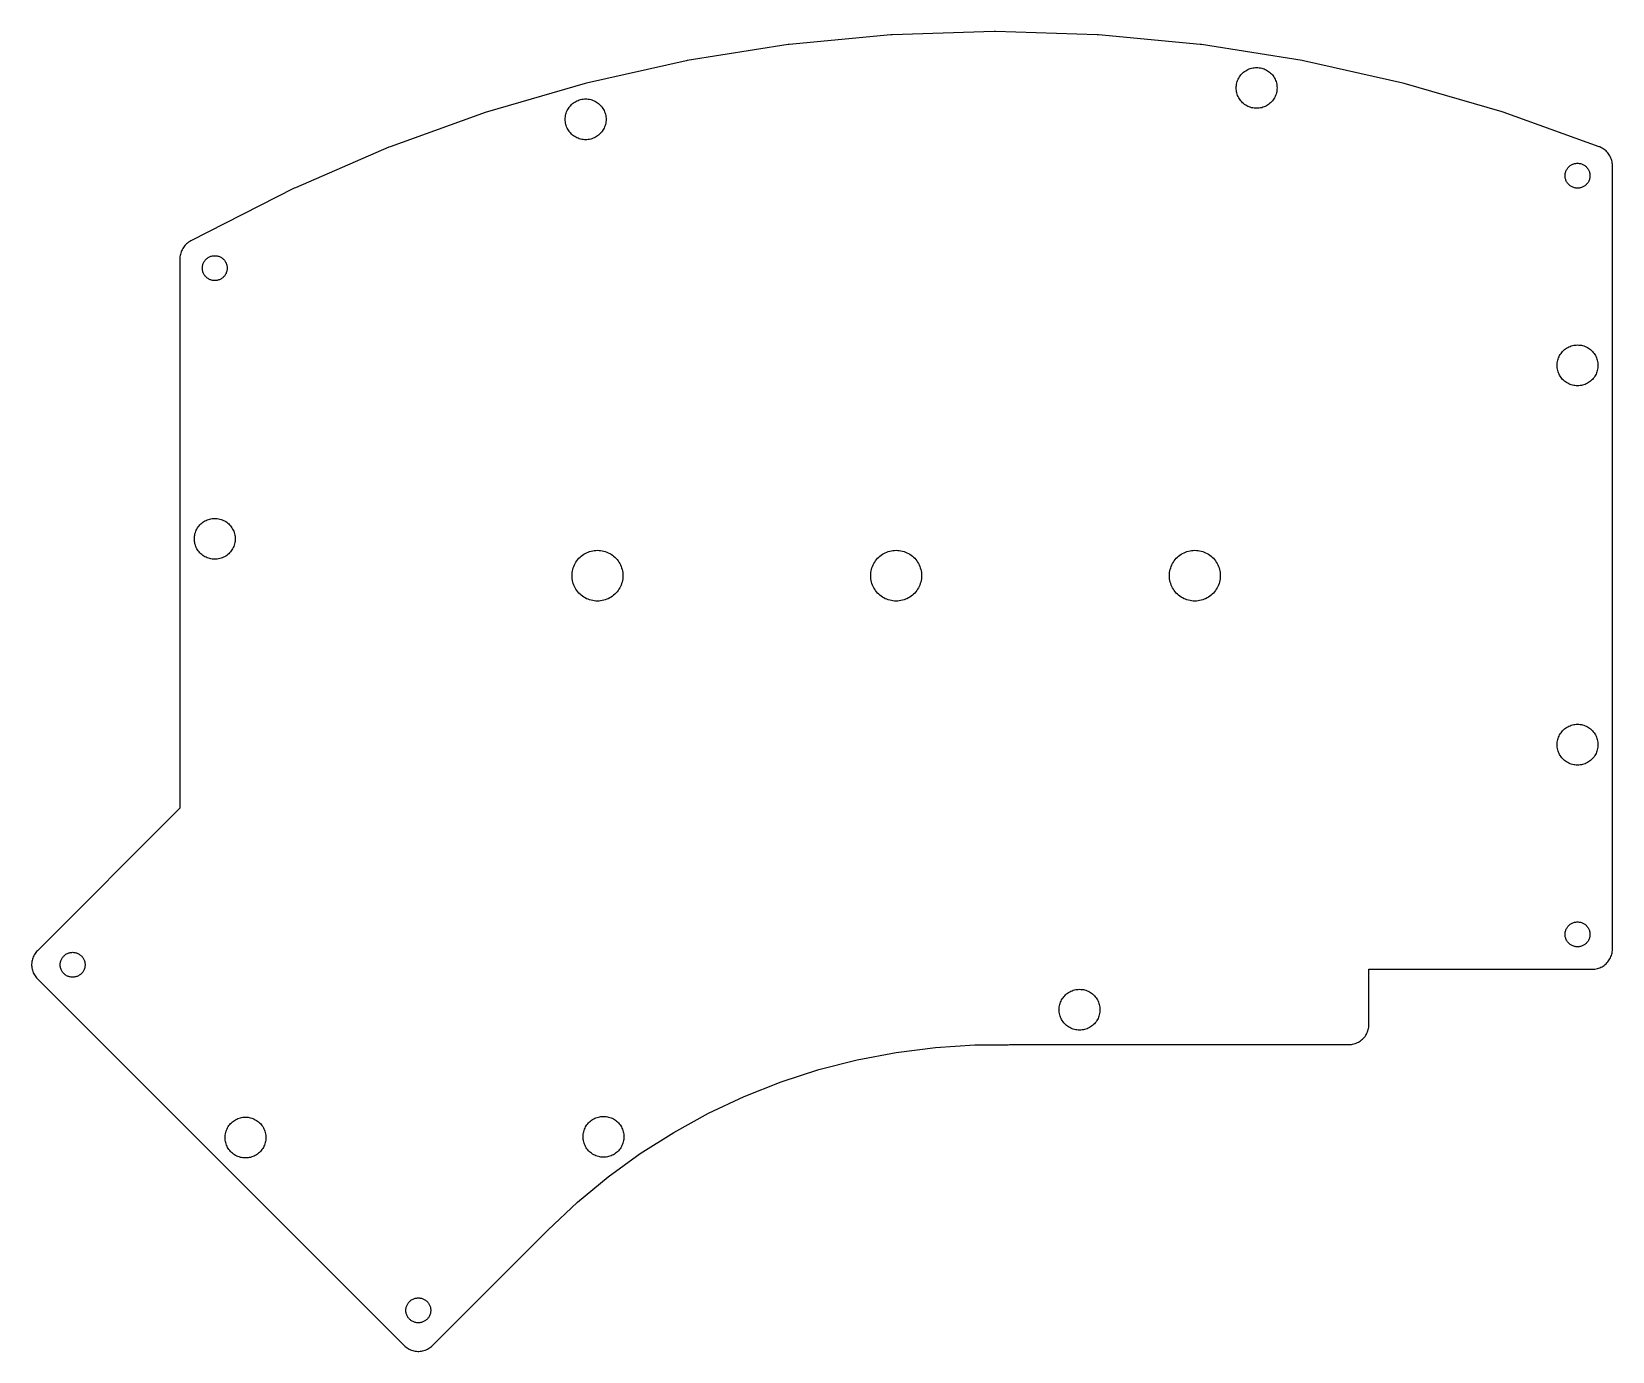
# Model space of a CAD drawing. Header units: metres. Extents: x -87 to 72, y -78 to 55.
import ezdxf

# ---------------------------------------------------------------- set-up
doc = ezdxf.new("R2010")
doc.units = ezdxf.units.M

msp = doc.modelspace()

# ---------------------------------------------------------------- linework, layer by layer
for p, q in [((-0.528403, 54.3282), (-10.7297, 53.3639)), ((-0.403006, 54.3361), (-0.528403, 54.3282)), ((9.83869, 54.658), (-0.403006, 54.3361)), ((9.96433, 54.658), (9.83869, 54.658)), ((20.206, 54.3361), (9.96433, 54.658)), ((20.3314, 54.3282), (20.206, 54.3361)), ((30.5327, 53.3639), (20.3314, 54.3282)), ((-10.8543, 53.3482), (-20.9749, 51.7452)), ((-10.7297, 53.3639), (-10.8543, 53.3482)), ((30.6573, 53.3482), (30.5327, 53.3639)), ((40.7779, 51.7452), (30.6573, 53.3482)), ((-21.0984, 51.7217), (-31.0983, 49.4864)), ((-20.9749, 51.7452), (-21.0984, 51.7217)), ((35.2182, 50.7973), (35.3329, 50.8558)), ((35.3329, 50.8558), (35.4511, 50.9069)), ((35.4511, 50.9069), (35.5723, 50.9506)), ((35.5723, 50.9506), (35.6959, 50.9865)), ((35.6959, 50.9865), (35.8216, 51.0146)), ((35.8216, 51.0146), (35.9488, 51.0347)), ((35.9488, 51.0347), (36.077, 51.0469)), ((36.077, 51.0469), (36.2058, 51.0509)), ((36.2058, 51.0509), (36.3345, 51.0469)), ((36.3345, 51.0469), (36.4627, 51.0347)), ((36.4627, 51.0347), (36.5899, 51.0146)), ((36.5899, 51.0146), (36.7156, 50.9865)), ((36.7156, 50.9865), (36.8392, 50.9506)), ((36.8392, 50.9506), (36.9604, 50.9069)), ((36.9604, 50.9069), (37.0786, 50.8558)), ((37.0786, 50.8558), (37.1934, 50.7973)), ((40.9014, 51.7217), (40.7779, 51.7452)), ((50.9013, 49.4864), (40.9014, 51.7217)), ((-31.22, 49.4552), (-41.0599, 46.5964)), ((-31.0983, 49.4864), (-31.22, 49.4552)), ((34.1598, 49.1296), (34.1719, 49.2578)), ((34.1719, 49.2578), (34.1921, 49.385)), ((34.1921, 49.385), (34.2202, 49.5107)), ((34.2202, 49.5107), (34.2561, 49.6344)), ((34.2561, 49.6344), (34.2997, 49.7556)), ((34.2997, 49.7556), (34.3509, 49.8738)), ((34.3509, 49.8738), (34.4093, 49.9885)), ((34.4093, 49.9885), (34.4749, 50.0994)), ((34.4749, 50.0994), (34.5473, 50.2059)), ((34.5473, 50.2059), (34.6262, 50.3076)), ((34.6262, 50.3076), (34.7114, 50.4042)), ((34.7114, 50.4042), (34.8024, 50.4953)), ((34.8024, 50.4953), (34.899, 50.5804)), ((34.899, 50.5804), (35.0008, 50.6594)), ((35.0008, 50.6594), (35.1073, 50.7318)), ((35.1073, 50.7318), (35.2182, 50.7973)), ((37.1934, 50.7973), (37.3042, 50.7318)), ((37.3042, 50.7318), (37.4107, 50.6594)), ((37.4107, 50.6594), (37.5125, 50.5804)), ((37.5125, 50.5804), (37.6091, 50.4953)), ((37.6091, 50.4953), (37.7001, 50.4042)), ((37.7001, 50.4042), (37.7853, 50.3076)), ((37.7853, 50.3076), (37.8642, 50.2059)), ((37.8642, 50.2059), (37.9366, 50.0994)), ((37.9366, 50.0994), (38.0022, 49.9885)), ((38.0022, 49.9885), (38.0606, 49.8738)), ((38.0606, 49.8738), (38.1118, 49.7556)), ((38.1118, 49.7556), (38.1554, 49.6344)), ((38.1554, 49.6344), (38.1914, 49.5107)), ((38.1914, 49.5107), (38.2194, 49.385)), ((38.2194, 49.385), (38.2396, 49.2578)), ((38.2396, 49.2578), (38.2517, 49.1296)), ((51.023, 49.4552), (50.9013, 49.4864)), ((60.8629, 46.5964), (51.023, 49.4552)), ((-32.2859, 47.5761), (-32.1751, 47.6417)), ((-32.1751, 47.6417), (-32.0603, 47.7001)), ((-32.0603, 47.7001), (-31.9421, 47.7513)), ((-31.9421, 47.7513), (-31.821, 47.7949)), ((-31.821, 47.7949), (-31.6973, 47.8308)), ((-31.6973, 47.8308), (-31.5716, 47.8589)), ((-31.5716, 47.8589), (-31.4444, 47.8791)), ((-31.4444, 47.8791), (-31.3162, 47.8912)), ((-31.3162, 47.8912), (-31.1875, 47.8952)), ((-31.1875, 47.8952), (-31.0588, 47.8912)), ((-31.0588, 47.8912), (-30.9306, 47.8791)), ((-30.9306, 47.8791), (-30.8034, 47.8589)), ((-30.8034, 47.8589), (-30.6777, 47.8308)), ((-30.6777, 47.8308), (-30.554, 47.7949)), ((-30.554, 47.7949), (-30.4328, 47.7513)), ((-30.4328, 47.7513), (-30.3146, 47.7001)), ((-30.3146, 47.7001), (-30.1999, 47.6417)), ((-30.1999, 47.6417), (-30.089, 47.5761)), ((34.1558, 49.0009), (34.1598, 49.1296)), ((34.1598, 48.8722), (34.1558, 49.0009)), ((34.1719, 48.744), (34.1598, 48.8722)), ((34.1921, 48.6168), (34.1719, 48.744)), ((34.2202, 48.4911), (34.1921, 48.6168)), ((34.2561, 48.3674), (34.2202, 48.4911)), ((34.2997, 48.2462), (34.2561, 48.3674)), ((34.3509, 48.1281), (34.2997, 48.2462)), ((34.4093, 48.0133), (34.3509, 48.1281)), ((34.4749, 47.9025), (34.4093, 48.0133)), ((34.5473, 47.7959), (34.4749, 47.9025)), ((34.6262, 47.6942), (34.5473, 47.7959)), ((34.7114, 47.5976), (34.6262, 47.6942)), ((37.7853, 47.6942), (37.7001, 47.5976)), ((37.8642, 47.7959), (37.7853, 47.6942)), ((37.9366, 47.9025), (37.8642, 47.7959)), ((38.0022, 48.0133), (37.9366, 47.9025)), ((38.0606, 48.1281), (38.0022, 48.0133)), ((38.1118, 48.2462), (38.0606, 48.1281)), ((38.1554, 48.3674), (38.1118, 48.2462)), ((38.1914, 48.4911), (38.1554, 48.3674)), ((38.2194, 48.6168), (38.1914, 48.4911)), ((38.2396, 48.744), (38.2194, 48.6168)), ((38.2517, 48.8722), (38.2396, 48.744)), ((38.2517, 49.1296), (38.2557, 49.0009)), ((38.2557, 49.0009), (38.2517, 48.8722)), ((-41.1794, 46.5576), (-50.8204, 43.0866)), ((-41.0599, 46.5964), (-41.1794, 46.5576)), ((-33.2335, 45.9739), (-33.2213, 46.1022)), ((-33.2213, 46.1022), (-33.2012, 46.2294)), ((-33.2012, 46.2294), (-33.1731, 46.355)), ((-33.1731, 46.355), (-33.1372, 46.4787)), ((-33.1372, 46.4787), (-33.0935, 46.5999)), ((-33.0935, 46.5999), (-33.0424, 46.7181)), ((-33.0424, 46.7181), (-32.9839, 46.8328)), ((-32.9839, 46.8328), (-32.9184, 46.9437)), ((-32.9184, 46.9437), (-32.846, 47.0502)), ((-32.846, 47.0502), (-32.7671, 47.1519)), ((-32.7671, 47.1519), (-32.6819, 47.2486)), ((-32.6819, 47.2486), (-32.5908, 47.3396)), ((-32.5908, 47.3396), (-32.4942, 47.4248)), ((-32.4942, 47.4248), (-32.3924, 47.5037)), ((-32.3924, 47.5037), (-32.2859, 47.5761)), ((-30.089, 47.5761), (-29.9825, 47.5037)), ((-29.9825, 47.5037), (-29.8808, 47.4248)), ((-29.8808, 47.4248), (-29.7842, 47.3396)), ((-29.7842, 47.3396), (-29.6931, 47.2486)), ((-29.6931, 47.2486), (-29.6079, 47.1519)), ((-29.6079, 47.1519), (-29.529, 47.0502)), ((-29.529, 47.0502), (-29.4566, 46.9437)), ((-29.4566, 46.9437), (-29.3911, 46.8328)), ((-29.3911, 46.8328), (-29.3326, 46.7181)), ((-29.3326, 46.7181), (-29.2815, 46.5999)), ((-29.2815, 46.5999), (-29.2378, 46.4787)), ((-29.2378, 46.4787), (-29.2019, 46.355)), ((-29.2019, 46.355), (-29.1738, 46.2294)), ((-29.1738, 46.2294), (-29.1537, 46.1022)), ((-29.1537, 46.1022), (-29.1415, 45.9739)), ((34.8024, 47.5065), (34.7114, 47.5976)), ((34.899, 47.4213), (34.8024, 47.5065)), ((35.0008, 47.3424), (34.899, 47.4213)), ((35.1073, 47.27), (35.0008, 47.3424)), ((35.2182, 47.2045), (35.1073, 47.27)), ((35.3329, 47.146), (35.2182, 47.2045)), ((35.4511, 47.0949), (35.3329, 47.146)), ((35.5723, 47.0512), (35.4511, 47.0949)), ((35.6959, 47.0153), (35.5723, 47.0512)), ((35.8216, 46.9872), (35.6959, 47.0153)), ((35.9488, 46.9671), (35.8216, 46.9872)), ((36.077, 46.9549), (35.9488, 46.9671)), ((36.2058, 46.9509), (36.077, 46.9549)), ((36.3345, 46.9549), (36.2058, 46.9509)), ((36.4627, 46.9671), (36.3345, 46.9549)), ((36.5899, 46.9872), (36.4627, 46.9671)), ((36.7156, 47.0153), (36.5899, 46.9872)), ((36.8392, 47.0512), (36.7156, 47.0153)), ((36.9604, 47.0949), (36.8392, 47.0512)), ((37.0786, 47.146), (36.9604, 47.0949)), ((37.1934, 47.2045), (37.0786, 47.146)), ((37.3042, 47.27), (37.1934, 47.2045)), ((37.4107, 47.3424), (37.3042, 47.27)), ((37.5125, 47.4213), (37.4107, 47.3424)), ((37.6091, 47.5065), (37.5125, 47.4213)), ((37.7001, 47.5976), (37.6091, 47.5065)), ((60.9824, 46.5576), (60.8629, 46.5964)), ((70.615, 43.0897), (60.9824, 46.5576)), ((-33.2375, 45.8452), (-33.2335, 45.9739)), ((-33.2335, 45.7165), (-33.2375, 45.8452)), ((-33.2213, 45.5883), (-33.2335, 45.7165)), ((-33.2012, 45.4611), (-33.2213, 45.5883)), ((-33.1731, 45.3354), (-33.2012, 45.4611)), ((-33.1372, 45.2117), (-33.1731, 45.3354)), ((-33.0935, 45.0906), (-33.1372, 45.2117)), ((-33.0424, 44.9724), (-33.0935, 45.0906)), ((-32.9839, 44.8576), (-33.0424, 44.9724)), ((-32.9184, 44.7468), (-32.9839, 44.8576)), ((-32.846, 44.6403), (-32.9184, 44.7468)), ((-32.7671, 44.5385), (-32.846, 44.6403)), ((-32.6819, 44.4419), (-32.7671, 44.5385)), ((-29.6079, 44.5385), (-29.6931, 44.4419)), ((-29.529, 44.6403), (-29.6079, 44.5385)), ((-29.4566, 44.7468), (-29.529, 44.6403)), ((-29.3911, 44.8576), (-29.4566, 44.7468)), ((-29.3326, 44.9724), (-29.3911, 44.8576)), ((-29.2815, 45.0906), (-29.3326, 44.9724)), ((-29.2378, 45.2117), (-29.2815, 45.0906)), ((-29.2019, 45.3354), (-29.2378, 45.2117)), ((-29.1738, 45.4611), (-29.2019, 45.3354)), ((-29.1537, 45.5883), (-29.1738, 45.4611)), ((-29.1415, 45.7165), (-29.1537, 45.5883)), ((-29.1415, 45.9739), (-29.1375, 45.8452)), ((-29.1375, 45.8452), (-29.1415, 45.7165)), ((-50.9372, 43.0404), (-60.3412, 38.9709)), ((-50.8204, 43.0866), (-50.9372, 43.0404)), ((-32.5908, 44.3508), (-32.6819, 44.4419)), ((-32.4942, 44.2657), (-32.5908, 44.3508)), ((-32.3924, 44.1867), (-32.4942, 44.2657)), ((-32.2859, 44.1144), (-32.3924, 44.1867)), ((-32.1751, 44.0488), (-32.2859, 44.1144)), ((-32.0603, 43.9903), (-32.1751, 44.0488)), ((-31.9421, 43.9392), (-32.0603, 43.9903)), ((-31.821, 43.8956), (-31.9421, 43.9392)), ((-31.6973, 43.8596), (-31.821, 43.8956)), ((-31.5716, 43.8315), (-31.6973, 43.8596)), ((-31.4444, 43.8114), (-31.5716, 43.8315)), ((-31.3162, 43.7993), (-31.4444, 43.8114)), ((-31.1875, 43.7952), (-31.3162, 43.7993)), ((-31.0588, 43.7993), (-31.1875, 43.7952)), ((-30.9306, 43.8114), (-31.0588, 43.7993)), ((-30.8034, 43.8315), (-30.9306, 43.8114)), ((-30.6777, 43.8596), (-30.8034, 43.8315)), ((-30.554, 43.8956), (-30.6777, 43.8596)), ((-30.4328, 43.9392), (-30.554, 43.8956)), ((-30.3146, 43.9903), (-30.4328, 43.9392)), ((-30.1999, 44.0488), (-30.3146, 43.9903)), ((-30.089, 44.1144), (-30.1999, 44.0488)), ((-29.9825, 44.1867), (-30.089, 44.1144)), ((-29.8808, 44.2657), (-29.9825, 44.1867)), ((-29.7842, 44.3508), (-29.8808, 44.2657)), ((-29.6931, 44.4419), (-29.7842, 44.3508)), ((70.6737, 43.0675), (70.615, 43.0897)), ((70.7891, 43.0176), (70.6737, 43.0675)), ((70.901, 42.9605), (70.7891, 43.0176)), ((71.0091, 42.8966), (70.901, 42.9605)), ((71.1131, 42.8259), (71.0091, 42.8966)), ((67.8353, 41.2775), (67.9053, 41.3132)), ((67.9053, 41.3132), (67.9773, 41.3444)), ((67.9773, 41.3444), (68.0512, 41.371)), ((68.0512, 41.371), (68.1266, 41.3929)), ((68.1266, 41.3929), (68.2033, 41.41)), ((68.2033, 41.41), (68.2808, 41.4223)), ((68.2808, 41.4223), (68.359, 41.4297)), ((68.359, 41.4297), (68.4375, 41.4321)), ((68.4375, 41.4321), (68.516, 41.4297)), ((68.516, 41.4297), (68.5942, 41.4223)), ((68.5942, 41.4223), (68.6717, 41.41)), ((68.6717, 41.41), (68.7484, 41.3929)), ((68.7484, 41.3929), (68.8238, 41.371)), ((68.8238, 41.371), (68.8977, 41.3444)), ((68.8977, 41.3444), (68.9697, 41.3132)), ((68.9697, 41.3132), (69.0397, 41.2775)), ((71.2123, 42.7489), (71.1131, 42.8259)), ((71.3066, 42.6659), (71.2123, 42.7489)), ((71.3954, 42.577), (71.3066, 42.6659)), ((71.4785, 42.4828), (71.3954, 42.577)), ((71.5555, 42.3835), (71.4785, 42.4828)), ((71.6262, 42.2796), (71.5555, 42.3835)), ((71.6901, 42.1714), (71.6262, 42.2796)), ((71.7471, 42.0595), (71.6901, 42.1714)), ((71.7971, 41.9442), (71.7471, 42.0595)), ((71.8396, 41.8259), (71.7971, 41.9442)), ((71.8747, 41.7053), (71.8396, 41.8259)), ((71.9021, 41.5827), (71.8747, 41.7053)), ((71.9217, 41.4586), (71.9021, 41.5827)), ((71.9335, 41.3335), (71.9217, 41.4586)), ((71.9375, 41.2079), (71.9335, 41.3335)), ((67.1875, 40.1821), (67.19, 40.2606)), ((67.19, 40.1036), (67.1875, 40.1821)), ((67.19, 40.2606), (67.1974, 40.3388)), ((67.1974, 40.0255), (67.19, 40.1036)), ((67.1974, 40.3388), (67.2096, 40.4164)), ((67.2096, 39.9479), (67.1974, 40.0255)), ((67.2096, 40.4164), (67.2268, 40.493)), ((67.2268, 39.8713), (67.2096, 39.9479)), ((67.2268, 40.493), (67.2487, 40.5684)), ((67.2487, 39.7959), (67.2268, 39.8713)), ((67.2487, 40.5684), (67.2753, 40.6423)), ((67.2753, 39.722), (67.2487, 39.7959)), ((67.2753, 40.6423), (67.3065, 40.7144)), ((67.3065, 39.6499), (67.2753, 39.722)), ((67.3065, 40.7144), (67.3421, 40.7843)), ((67.3421, 40.7843), (67.3821, 40.8519)), ((67.3821, 40.8519), (67.4262, 40.9169)), ((67.4262, 40.9169), (67.4743, 40.9789)), ((67.4743, 40.9789), (67.5263, 41.0378)), ((67.5263, 41.0378), (67.5818, 41.0933)), ((67.5818, 41.0933), (67.6407, 41.1453)), ((67.6407, 41.1453), (67.7028, 41.1934)), ((67.7028, 41.1934), (67.7677, 41.2376)), ((67.7677, 41.2376), (67.8353, 41.2775)), ((69.0397, 41.2775), (69.1073, 41.2376)), ((69.1073, 41.2376), (69.1722, 41.1934)), ((69.1722, 41.1934), (69.2343, 41.1453)), ((69.2343, 41.1453), (69.2932, 41.0933)), ((69.2932, 41.0933), (69.3487, 41.0378)), ((69.3487, 41.0378), (69.4006, 40.9789)), ((69.4006, 40.9789), (69.4488, 40.9169)), ((69.4488, 40.9169), (69.4929, 40.8519)), ((69.4929, 40.8519), (69.5329, 40.7843)), ((69.5329, 40.7843), (69.5685, 40.7144)), ((69.5685, 40.7144), (69.5997, 40.6423)), ((69.5997, 39.722), (69.5685, 39.6499)), ((69.5997, 40.6423), (69.6263, 40.5684)), ((69.6263, 39.7959), (69.5997, 39.722)), ((69.6263, 40.5684), (69.6482, 40.493)), ((69.6482, 39.8713), (69.6263, 39.7959)), ((69.6482, 40.493), (69.6654, 40.4164)), ((69.6654, 39.9479), (69.6482, 39.8713)), ((69.6654, 40.4164), (69.6776, 40.3388)), ((69.6776, 40.0255), (69.6654, 39.9479)), ((69.6776, 40.3388), (69.685, 40.2606)), ((69.685, 40.1036), (69.6776, 40.0255)), ((69.685, 40.2606), (69.6875, 40.1821)), ((69.6875, 40.1821), (69.685, 40.1036)), ((71.9375, -37.531), (71.9375, 41.2079)), ((-60.4549, 38.9174), (-70.8455, 33.6232)), ((-60.3412, 38.9709), (-60.4549, 38.9174)), ((67.3421, 39.5799), (67.3065, 39.6499)), ((67.3821, 39.5123), (67.3421, 39.5799)), ((67.4262, 39.4474), (67.3821, 39.5123)), ((67.4743, 39.3853), (67.4262, 39.4474)), ((67.5263, 39.3264), (67.4743, 39.3853)), ((67.5818, 39.2709), (67.5263, 39.3264)), ((67.6407, 39.219), (67.5818, 39.2709)), ((67.7028, 39.1709), (67.6407, 39.219)), ((67.7677, 39.1267), (67.7028, 39.1709)), ((67.8353, 39.0867), (67.7677, 39.1267)), ((67.9053, 39.0511), (67.8353, 39.0867)), ((67.9773, 39.0199), (67.9053, 39.0511)), ((68.0512, 38.9933), (67.9773, 39.0199)), ((68.1266, 38.9714), (68.0512, 38.9933)), ((68.2033, 38.9543), (68.1266, 38.9714)), ((68.2808, 38.942), (68.2033, 38.9543)), ((68.359, 38.9346), (68.2808, 38.942)), ((68.4375, 38.9321), (68.359, 38.9346)), ((68.516, 38.9346), (68.4375, 38.9321)), ((68.5942, 38.942), (68.516, 38.9346)), ((68.6717, 38.9543), (68.5942, 38.942)), ((68.7484, 38.9714), (68.6717, 38.9543)), ((68.8238, 38.9933), (68.7484, 38.9714)), ((68.8977, 39.0199), (68.8238, 38.9933)), ((68.9697, 39.0511), (68.8977, 39.0199)), ((69.0397, 39.0867), (68.9697, 39.0511)), ((69.1073, 39.1267), (69.0397, 39.0867)), ((69.1722, 39.1709), (69.1073, 39.1267)), ((69.2343, 39.219), (69.1722, 39.1709)), ((69.2932, 39.2709), (69.2343, 39.219)), ((69.3487, 39.3264), (69.2932, 39.2709)), ((69.4006, 39.3853), (69.3487, 39.3264)), ((69.4488, 39.4474), (69.4006, 39.3853)), ((69.4929, 39.5123), (69.4488, 39.4474)), ((69.5329, 39.5799), (69.4929, 39.5123)), ((69.5685, 39.6499), (69.5329, 39.5799)), ((-71.1633, 33.4215), (-71.2601, 33.3414)), ((-71.0617, 33.4953), (-71.1633, 33.4215)), ((-70.9556, 33.5627), (-71.0617, 33.4953)), ((-70.8455, 33.6232), (-70.9556, 33.5627)), ((-71.9365, 31.904), (-71.9375, 31.8412)), ((-71.9375, 31.8412), (-71.9375, -23.3623)), ((-71.9286, 32.0294), (-71.9365, 31.904)), ((-71.9129, 32.154), (-71.9286, 32.0294)), ((-71.8893, 32.2775), (-71.9129, 32.154)), ((-71.8581, 32.3992), (-71.8893, 32.2775)), ((-71.8193, 32.5186), (-71.8581, 32.3992)), ((-71.773, 32.6355), (-71.8193, 32.5186)), ((-71.7195, 32.7492), (-71.773, 32.6355)), ((-71.659, 32.8593), (-71.7195, 32.7492)), ((-71.5917, 32.9654), (-71.659, 32.8593)), ((-71.5178, 33.067), (-71.5917, 32.9654)), ((-71.4377, 33.1638), (-71.5178, 33.067)), ((-71.3517, 33.2554), (-71.4377, 33.1638)), ((-71.2601, 33.3414), (-71.3517, 33.2554)), ((-69.4006, 31.6957), (-69.3487, 31.7546)), ((-69.3487, 31.7546), (-69.2932, 31.8101)), ((-69.2932, 31.8101), (-69.2343, 31.862)), ((-69.2343, 31.862), (-69.1722, 31.9101)), ((-69.1722, 31.9101), (-69.1073, 31.9543)), ((-69.1073, 31.9543), (-69.0397, 31.9943)), ((-69.0397, 31.9943), (-68.9697, 32.0299)), ((-68.9697, 32.0299), (-68.8977, 32.0611)), ((-68.8977, 32.0611), (-68.8238, 32.0877)), ((-68.8238, 32.0877), (-68.7484, 32.1096)), ((-68.7484, 32.1096), (-68.6717, 32.1267)), ((-68.6717, 32.1267), (-68.5942, 32.139)), ((-68.5942, 32.139), (-68.516, 32.1464)), ((-68.516, 32.1464), (-68.4375, 32.1489)), ((-68.4375, 32.1489), (-68.359, 32.1464)), ((-68.359, 32.1464), (-68.2808, 32.139)), ((-68.2808, 32.139), (-68.2033, 32.1267)), ((-68.2033, 32.1267), (-68.1266, 32.1096)), ((-68.1266, 32.1096), (-68.0512, 32.0877)), ((-68.0512, 32.0877), (-67.9773, 32.0611)), ((-67.9773, 32.0611), (-67.9053, 32.0299)), ((-67.9053, 32.0299), (-67.8353, 31.9943)), ((-67.8353, 31.9943), (-67.7677, 31.9543)), ((-67.7677, 31.9543), (-67.7028, 31.9101)), ((-67.7028, 31.9101), (-67.6407, 31.862)), ((-67.6407, 31.862), (-67.5818, 31.8101)), ((-67.5818, 31.8101), (-67.5263, 31.7546)), ((-67.5263, 31.7546), (-67.4744, 31.6957)), ((-69.6875, 30.8989), (-69.685, 30.9774)), ((-69.685, 30.8204), (-69.6875, 30.8989)), ((-69.685, 30.9774), (-69.6776, 31.0555)), ((-69.6776, 30.7422), (-69.685, 30.8204)), ((-69.6776, 31.0555), (-69.6654, 31.1331)), ((-69.6654, 30.6646), (-69.6776, 30.7422)), ((-69.6654, 31.1331), (-69.6482, 31.2097)), ((-69.6482, 30.588), (-69.6654, 30.6646)), ((-69.6482, 31.2097), (-69.6263, 31.2851)), ((-69.6263, 30.5126), (-69.6482, 30.588)), ((-69.6263, 31.2851), (-69.5997, 31.359)), ((-69.5997, 30.4387), (-69.6263, 30.5126)), ((-69.5997, 31.359), (-69.5685, 31.4311)), ((-69.5685, 30.3667), (-69.5997, 30.4387)), ((-69.5685, 31.4311), (-69.5329, 31.5011)), ((-69.5329, 30.2967), (-69.5685, 30.3667)), ((-69.5329, 31.5011), (-69.4929, 31.5687)), ((-69.4929, 30.2291), (-69.5329, 30.2967)), ((-69.4929, 31.5687), (-69.4488, 31.6336)), ((-69.4488, 30.1641), (-69.4929, 30.2291)), ((-69.4488, 31.6336), (-69.4006, 31.6957)), ((-67.4744, 31.6957), (-67.4262, 31.6336)), ((-67.4262, 31.6336), (-67.3821, 31.5687)), ((-67.3821, 30.2291), (-67.4262, 30.1641)), ((-67.3821, 31.5687), (-67.3421, 31.5011)), ((-67.3421, 30.2967), (-67.3821, 30.2291)), ((-67.3421, 31.5011), (-67.3065, 31.4311)), ((-67.3065, 30.3667), (-67.3421, 30.2967)), ((-67.3065, 31.4311), (-67.2753, 31.359)), ((-67.2753, 30.4387), (-67.3065, 30.3667)), ((-67.2753, 31.359), (-67.2487, 31.2851)), ((-67.2487, 30.5126), (-67.2753, 30.4387)), ((-67.2487, 31.2851), (-67.2268, 31.2097)), ((-67.2268, 30.588), (-67.2487, 30.5126)), ((-67.2268, 31.2097), (-67.2096, 31.1331)), ((-67.2096, 30.6646), (-67.2268, 30.588)), ((-67.2096, 31.1331), (-67.1973, 31.0555)), ((-67.1973, 30.7422), (-67.2096, 30.6646)), ((-67.1973, 31.0555), (-67.19, 30.9774)), ((-67.19, 30.8204), (-67.1973, 30.7422)), ((-67.19, 30.9774), (-67.1875, 30.8989)), ((-67.1875, 30.8989), (-67.19, 30.8204)), ((-69.4006, 30.1021), (-69.4488, 30.1641)), ((-69.3487, 30.0432), (-69.4006, 30.1021)), ((-69.2932, 29.9877), (-69.3487, 30.0432)), ((-69.2343, 29.9357), (-69.2932, 29.9877)), ((-69.1722, 29.8876), (-69.2343, 29.9357)), ((-69.1073, 29.8435), (-69.1722, 29.8876)), ((-69.0397, 29.8035), (-69.1073, 29.8435)), ((-68.9697, 29.7678), (-69.0397, 29.8035)), ((-68.8977, 29.7367), (-68.9697, 29.7678)), ((-68.8238, 29.7101), (-68.8977, 29.7367)), ((-68.7484, 29.6881), (-68.8238, 29.7101)), ((-68.6717, 29.671), (-68.7484, 29.6881)), ((-68.5942, 29.6587), (-68.6717, 29.671)), ((-68.516, 29.6513), (-68.5942, 29.6587)), ((-68.4375, 29.6489), (-68.516, 29.6513)), ((-68.359, 29.6513), (-68.4375, 29.6489)), ((-68.2808, 29.6587), (-68.359, 29.6513)), ((-68.2033, 29.671), (-68.2808, 29.6587)), ((-68.1266, 29.6881), (-68.2033, 29.671)), ((-68.0512, 29.7101), (-68.1266, 29.6881)), ((-67.9773, 29.7367), (-68.0512, 29.7101)), ((-67.9053, 29.7678), (-67.9773, 29.7367)), ((-67.8353, 29.8035), (-67.9053, 29.7678)), ((-67.7677, 29.8435), (-67.8353, 29.8035)), ((-67.7028, 29.8876), (-67.7677, 29.8435)), ((-67.6407, 29.9357), (-67.7028, 29.8876)), ((-67.5818, 29.9877), (-67.6407, 29.9357)), ((-67.5263, 30.0432), (-67.5818, 29.9877)), ((-67.4744, 30.1021), (-67.5263, 30.0432)), ((-67.4262, 30.1641), (-67.4744, 30.1021)), ((66.7066, 22.2273), (66.779, 22.3338)), ((66.779, 22.3338), (66.8579, 22.4356)), ((66.8579, 22.4356), (66.9431, 22.5322)), ((66.9431, 22.5322), (67.0342, 22.6232)), ((67.0342, 22.6232), (67.1308, 22.7084)), ((67.1308, 22.7084), (67.2325, 22.7873)), ((67.2325, 22.7873), (67.339, 22.8597)), ((67.339, 22.8597), (67.4499, 22.9253)), ((67.4499, 22.9253), (67.5646, 22.9838)), ((67.5646, 22.9838), (67.6828, 23.0349)), ((67.6828, 23.0349), (67.804, 23.0785)), ((67.804, 23.0785), (67.9277, 23.1144)), ((67.9277, 23.1144), (68.0534, 23.1426)), ((68.0534, 23.1426), (68.1806, 23.1627)), ((68.1806, 23.1627), (68.3088, 23.1748)), ((68.3088, 23.1748), (68.4375, 23.1789)), ((68.4375, 23.1789), (68.5662, 23.1748)), ((68.5662, 23.1748), (68.6944, 23.1627)), ((68.6944, 23.1627), (68.8216, 23.1426)), ((68.8216, 23.1426), (68.9473, 23.1144)), ((68.9473, 23.1144), (69.071, 23.0785)), ((69.071, 23.0785), (69.1921, 23.0349)), ((69.1921, 23.0349), (69.3103, 22.9838)), ((69.3103, 22.9838), (69.4251, 22.9253)), ((69.4251, 22.9253), (69.5359, 22.8597)), ((69.5359, 22.8597), (69.6424, 22.7873)), ((69.6424, 22.7873), (69.7442, 22.7084)), ((69.7442, 22.7084), (69.8408, 22.6232)), ((69.8408, 22.6232), (69.9319, 22.5322)), ((69.9319, 22.5322), (70.017, 22.4356)), ((70.017, 22.4356), (70.096, 22.3338)), ((70.096, 22.3338), (70.1684, 22.2273)), ((66.3875, 21.1288), (66.3915, 21.2576)), ((66.3915, 21.0001), (66.3875, 21.1288)), ((66.3915, 21.2576), (66.4036, 21.3858)), ((66.4036, 20.8719), (66.3915, 21.0001)), ((66.4036, 21.3858), (66.4238, 21.513)), ((66.4238, 20.7447), (66.4036, 20.8719)), ((66.4238, 21.513), (66.4519, 21.6387)), ((66.4519, 20.619), (66.4238, 20.7447)), ((66.4519, 21.6387), (66.4878, 21.7623)), ((66.4878, 21.7623), (66.5315, 21.8835)), ((66.5315, 21.8835), (66.5826, 22.0017)), ((66.5826, 22.0017), (66.6411, 22.1164)), ((66.6411, 22.1164), (66.7066, 22.2273)), ((70.1684, 22.2273), (70.2339, 22.1164)), ((70.2339, 22.1164), (70.2924, 22.0017)), ((70.2924, 22.0017), (70.3435, 21.8835)), ((70.3435, 21.8835), (70.3872, 21.7623)), ((70.3872, 21.7623), (70.4231, 21.6387)), ((70.4231, 21.6387), (70.4512, 21.513)), ((70.4512, 20.7447), (70.4231, 20.619)), ((70.4512, 21.513), (70.4713, 21.3858)), ((70.4713, 20.8719), (70.4512, 20.7447)), ((70.4713, 21.3858), (70.4835, 21.2576)), ((70.4835, 21.0001), (70.4713, 20.8719)), ((70.4835, 21.2576), (70.4875, 21.1288)), ((70.4875, 21.1288), (70.4835, 21.0001)), ((66.4878, 20.4954), (66.4519, 20.619)), ((66.5315, 20.3742), (66.4878, 20.4954)), ((66.5826, 20.256), (66.5315, 20.3742)), ((66.6411, 20.1413), (66.5826, 20.256)), ((66.7066, 20.0304), (66.6411, 20.1413)), ((66.779, 19.9239), (66.7066, 20.0304)), ((66.8579, 19.8221), (66.779, 19.9239)), ((66.9431, 19.7255), (66.8579, 19.8221)), ((67.0342, 19.6345), (66.9431, 19.7255)), ((67.1308, 19.5493), (67.0342, 19.6345)), ((67.2325, 19.4704), (67.1308, 19.5493)), ((67.339, 19.398), (67.2325, 19.4704)), ((67.4499, 19.3324), (67.339, 19.398)), ((67.5646, 19.274), (67.4499, 19.3324)), ((67.6828, 19.2228), (67.5646, 19.274)), ((67.804, 19.1792), (67.6828, 19.2228)), ((67.9277, 19.1433), (67.804, 19.1792)), ((68.0534, 19.1152), (67.9277, 19.1433)), ((68.1806, 19.095), (68.0534, 19.1152)), ((68.3088, 19.0829), (68.1806, 19.095)), ((68.4375, 19.0789), (68.3088, 19.0829)), ((68.5662, 19.0829), (68.4375, 19.0789)), ((68.6944, 19.095), (68.5662, 19.0829)), ((68.8216, 19.1152), (68.6944, 19.095)), ((68.9473, 19.1433), (68.8216, 19.1152)), ((69.071, 19.1792), (68.9473, 19.1433)), ((69.1921, 19.2228), (69.071, 19.1792)), ((69.3103, 19.274), (69.1921, 19.2228)), ((69.4251, 19.3324), (69.3103, 19.274)), ((69.5359, 19.398), (69.4251, 19.3324)), ((69.6424, 19.4704), (69.5359, 19.398)), ((69.7442, 19.5493), (69.6424, 19.4704)), ((69.8408, 19.6345), (69.7442, 19.5493)), ((69.9319, 19.7255), (69.8408, 19.6345)), ((70.017, 19.8221), (69.9319, 19.7255)), ((70.096, 19.9239), (70.017, 19.8221)), ((70.1684, 20.0304), (70.096, 19.9239)), ((70.2339, 20.1413), (70.1684, 20.0304)), ((70.2924, 20.256), (70.2339, 20.1413)), ((70.3435, 20.3742), (70.2924, 20.256)), ((70.3872, 20.4954), (70.3435, 20.3742)), ((70.4231, 20.619), (70.3872, 20.4954)), ((-70.2339, 4.69001), (-70.1684, 4.80086)), ((-70.1684, 4.80086), (-70.096, 4.90738)), ((-70.096, 4.90738), (-70.0171, 5.00914)), ((-70.0171, 5.00914), (-69.9319, 5.10573)), ((-69.9319, 5.10573), (-69.8408, 5.1968)), ((-69.8408, 5.1968), (-69.7442, 5.28197)), ((-69.7442, 5.28197), (-69.6424, 5.3609)), ((-69.6424, 5.3609), (-69.5359, 5.43329)), ((-69.5359, 5.43329), (-69.4251, 5.49884)), ((-69.4251, 5.49884), (-69.3103, 5.55731)), ((-69.3103, 5.55731), (-69.1921, 5.60846)), ((-69.1921, 5.60846), (-69.071, 5.65209)), ((-69.071, 5.65209), (-68.9473, 5.68801)), ((-68.9473, 5.68801), (-68.8216, 5.7161)), ((-68.8216, 5.7161), (-68.6944, 5.73625)), ((-68.6944, 5.73625), (-68.5662, 5.74837)), ((-68.5662, 5.74837), (-68.4375, 5.75241)), ((-68.4375, 5.75241), (-68.3088, 5.74837)), ((-68.3088, 5.74837), (-68.1806, 5.73625)), ((-68.1806, 5.73625), (-68.0534, 5.7161)), ((-68.0534, 5.7161), (-67.9277, 5.68801)), ((-67.9277, 5.68801), (-67.804, 5.65209)), ((-67.804, 5.65209), (-67.6828, 5.60846)), ((-67.6828, 5.60846), (-67.5646, 5.55731)), ((-67.5646, 5.55731), (-67.4499, 5.49884)), ((-67.4499, 5.49884), (-67.339, 5.43329)), ((-67.339, 5.43329), (-67.2325, 5.3609)), ((-67.2325, 5.3609), (-67.1308, 5.28197)), ((-67.1308, 5.28197), (-67.0342, 5.1968)), ((-67.0342, 5.1968), (-66.9431, 5.10573)), ((-66.9431, 5.10573), (-66.8579, 5.00914)), ((-66.8579, 5.00914), (-66.779, 4.90738)), ((-66.779, 4.90738), (-66.7066, 4.80086)), ((-66.7066, 4.80086), (-66.6411, 4.69001)), ((-70.4875, 3.70241), (-70.4835, 3.83113)), ((-70.4835, 3.5737), (-70.4875, 3.70241)), ((-70.4835, 3.83113), (-70.4713, 3.95935)), ((-70.4713, 3.44548), (-70.4835, 3.5737)), ((-70.4713, 3.95935), (-70.4512, 4.08655)), ((-70.4512, 3.31829), (-70.4713, 3.44548)), ((-70.4512, 4.08655), (-70.4231, 4.21224)), ((-70.4231, 3.1926), (-70.4512, 3.31829)), ((-70.4231, 4.21224), (-70.3872, 4.33589)), ((-70.3872, 3.06893), (-70.4231, 3.1926)), ((-70.3872, 4.33589), (-70.3435, 4.45706)), ((-70.3435, 4.45706), (-70.2924, 4.57526)), ((-70.2924, 4.57526), (-70.2339, 4.69001)), ((-66.6411, 4.69001), (-66.5826, 4.57526)), ((-66.5826, 4.57526), (-66.5315, 4.45706)), ((-66.5315, 4.45706), (-66.4878, 4.33589)), ((-66.4878, 4.33589), (-66.4519, 4.21224)), ((-66.4519, 3.1926), (-66.4878, 3.06893)), ((-66.4519, 4.21224), (-66.4238, 4.08655)), ((-66.4238, 3.31829), (-66.4519, 3.1926)), ((-66.4238, 4.08655), (-66.4037, 3.95935)), ((-66.4037, 3.44548), (-66.4238, 3.31829)), ((-66.4037, 3.95935), (-66.3915, 3.83113)), ((-66.3915, 3.5737), (-66.4037, 3.44548)), ((-66.3915, 3.83113), (-66.3875, 3.70241)), ((-66.3875, 3.70241), (-66.3915, 3.5737)), ((-70.3435, 2.94776), (-70.3872, 3.06893)), ((-70.2924, 2.82956), (-70.3435, 2.94776)), ((-70.2339, 2.71482), (-70.2924, 2.82956)), ((-70.1684, 2.60398), (-70.2339, 2.71482)), ((-70.096, 2.49745), (-70.1684, 2.60398)), ((-70.0171, 2.39569), (-70.096, 2.49745)), ((-69.9319, 2.29909), (-70.0171, 2.39569)), ((-69.8408, 2.20803), (-69.9319, 2.29909)), ((-69.7442, 2.12287), (-69.8408, 2.20803)), ((-69.6424, 2.04393), (-69.7442, 2.12287)), ((-69.5359, 1.97155), (-69.6424, 2.04393)), ((-69.4251, 1.90599), (-69.5359, 1.97155)), ((-69.3103, 1.84752), (-69.4251, 1.90599)), ((-69.1921, 1.79637), (-69.3103, 1.84752)), ((-69.071, 1.75275), (-69.1921, 1.79637)), ((-68.9473, 1.71681), (-69.071, 1.75275)), ((-68.8216, 1.68872), (-68.9473, 1.71681)), ((-68.6944, 1.66858), (-68.8216, 1.68872)), ((-68.5662, 1.65647), (-68.6944, 1.66858)), ((-68.4375, 1.65242), (-68.5662, 1.65647)), ((-68.3088, 1.65647), (-68.4375, 1.65242)), ((-68.1806, 1.66858), (-68.3088, 1.65647)), ((-68.0534, 1.68872), (-68.1806, 1.66858)), ((-67.9277, 1.71681), (-68.0534, 1.68872)), ((-67.804, 1.75275), (-67.9277, 1.71681)), ((-67.6828, 1.79637), (-67.804, 1.75275)), ((-67.5646, 1.84752), (-67.6828, 1.79637)), ((-67.4499, 1.90599), (-67.5646, 1.84752)), ((-67.339, 1.97155), (-67.4499, 1.90599)), ((-67.2325, 2.04393), (-67.339, 1.97155)), ((-67.1308, 2.12287), (-67.2325, 2.04393)), ((-67.0342, 2.20803), (-67.1308, 2.12287)), ((-66.9431, 2.29909), (-67.0342, 2.20803)), ((-66.8579, 2.39569), (-66.9431, 2.29909)), ((-66.779, 2.49745), (-66.8579, 2.39569)), ((-66.7066, 2.60398), (-66.779, 2.49745)), ((-66.6411, 2.71482), (-66.7066, 2.60398)), ((-66.5826, 2.82956), (-66.6411, 2.71482)), ((-66.5315, 2.94776), (-66.5826, 2.82956)), ((-66.4878, 3.06893), (-66.5315, 2.94776)), ((-32.065, 1.50031), (-31.9667, 1.62702)), ((-31.9667, 1.62702), (-31.8607, 1.7473)), ((-31.8607, 1.7473), (-31.7473, 1.86069)), ((-31.7473, 1.86069), (-31.627, 1.96672)), ((-31.627, 1.96672), (-31.5003, 2.06501)), ((-31.5003, 2.06501), (-31.3677, 2.15514)), ((-31.3677, 2.15514), (-31.2297, 2.23676)), ((-31.2297, 2.23676), (-31.0868, 2.30956)), ((-31.0868, 2.30956), (-30.9396, 2.37325)), ((-30.9396, 2.37325), (-30.7888, 2.42757)), ((-30.7888, 2.42757), (-30.6348, 2.47231)), ((-30.6348, 2.47231), (-30.4783, 2.50728)), ((-30.4783, 2.50728), (-30.3199, 2.53237)), ((-30.3199, 2.53237), (-30.1603, 2.54746)), ((-30.1603, 2.54746), (-30, 2.55249)), ((-30, 2.55249), (-29.8397, 2.54746)), ((-29.8397, 2.54746), (-29.6801, 2.53237)), ((-29.6801, 2.53237), (-29.5217, 2.50728)), ((-29.5217, 2.50728), (-29.3652, 2.47231)), ((-29.3652, 2.47231), (-29.2112, 2.42757)), ((-29.2112, 2.42757), (-29.0604, 2.37325)), ((-29.0604, 2.37325), (-28.9132, 2.30956)), ((-28.9132, 2.30956), (-28.7703, 2.23676)), ((-28.7703, 2.23676), (-28.6323, 2.15514)), ((-28.6323, 2.15514), (-28.4997, 2.06501)), ((-28.4997, 2.06501), (-28.373, 1.96672)), ((-28.373, 1.96672), (-28.2527, 1.86069)), ((-28.2527, 1.86069), (-28.1393, 1.7473)), ((-28.1393, 1.7473), (-28.0333, 1.62702)), ((-28.0333, 1.62702), (-27.935, 1.50031)), ((-2.06501, 1.50031), (-1.96673, 1.62702)), ((-1.96673, 1.62702), (-1.86068, 1.7473)), ((-1.86068, 1.7473), (-1.74731, 1.86069)), ((-1.74731, 1.86069), (-1.62702, 1.96672)), ((-1.62702, 1.96672), (-1.50031, 2.06501)), ((-1.50031, 2.06501), (-1.3677, 2.15514)), ((-1.3677, 2.15514), (-1.22967, 2.23676)), ((-1.22967, 2.23676), (-1.0868, 2.30956)), ((-1.0868, 2.30956), (-0.939627, 2.37325)), ((-0.939627, 2.37325), (-0.788763, 2.42757)), ((-0.788763, 2.42757), (-0.634772, 2.47231)), ((-0.634772, 2.47231), (-0.478278, 2.50728)), ((-0.478278, 2.50728), (-0.319907, 2.53237)), ((-0.319907, 2.53237), (-0.160269, 2.54746)), ((-0.160269, 2.54746), (0.000009, 2.55249)), ((0.000009, 2.55249), (0.160287, 2.54746)), ((0.160287, 2.54746), (0.319925, 2.53237)), ((0.319925, 2.53237), (0.478296, 2.50728)), ((0.478296, 2.50728), (0.63479, 2.47231)), ((0.63479, 2.47231), (0.788766, 2.42757)), ((0.788766, 2.42757), (0.939645, 2.37325)), ((0.939645, 2.37325), (1.08682, 2.30956)), ((1.08682, 2.30956), (1.22968, 2.23676)), ((1.22968, 2.23676), (1.3677, 2.15514)), ((1.3677, 2.15514), (1.50033, 2.06501)), ((1.50033, 2.06501), (1.62704, 1.96672)), ((1.62704, 1.96672), (1.74731, 1.86069)), ((1.74731, 1.86069), (1.8607, 1.7473)), ((1.8607, 1.7473), (1.96674, 1.62702)), ((1.96674, 1.62702), (2.06503, 1.50031)), ((27.935, 1.50031), (28.0333, 1.62702)), ((28.0333, 1.62702), (28.1393, 1.7473)), ((28.1393, 1.7473), (28.2527, 1.86069)), ((28.2527, 1.86069), (28.373, 1.96672)), ((28.373, 1.96672), (28.4997, 2.06501)), ((28.4997, 2.06501), (28.6323, 2.15514)), ((28.6323, 2.15514), (28.7703, 2.23676)), ((28.7703, 2.23676), (28.9132, 2.30956)), ((28.9132, 2.30956), (29.0604, 2.37325)), ((29.0604, 2.37325), (29.2112, 2.42757)), ((29.2112, 2.42757), (29.3652, 2.47231)), ((29.3652, 2.47231), (29.5217, 2.50728)), ((29.5217, 2.50728), (29.6801, 2.53237)), ((29.6801, 2.53237), (29.8397, 2.54746)), ((29.8397, 2.54746), (30, 2.55249)), ((30, 2.55249), (30.1603, 2.54746)), ((30.1603, 2.54746), (30.3199, 2.53237)), ((30.3199, 2.53237), (30.4783, 2.50728)), ((30.4783, 2.50728), (30.6348, 2.47231)), ((30.6348, 2.47231), (30.7888, 2.42757)), ((30.7888, 2.42757), (30.9396, 2.37325)), ((30.9396, 2.37325), (31.0868, 2.30956)), ((31.0868, 2.30956), (31.2297, 2.23676)), ((31.2297, 2.23676), (31.3677, 2.15514)), ((31.3677, 2.15514), (31.5003, 2.06501)), ((31.5003, 2.06501), (31.627, 1.96672)), ((31.627, 1.96672), (31.7473, 1.86069)), ((31.7473, 1.86069), (31.8607, 1.7473)), ((31.8607, 1.7473), (31.9667, 1.62702)), ((31.9667, 1.62702), (32.065, 1.50031)), ((-32.5525, -0.000012), (-32.5475, 0.160266)), ((-32.5475, 0.160266), (-32.5324, 0.319903)), ((-32.5324, 0.319903), (-32.5073, 0.47829)), ((-32.5073, 0.47829), (-32.4723, 0.634768)), ((-32.4723, 0.634768), (-32.4276, 0.78876)), ((-32.4276, 0.78876), (-32.3733, 0.939624)), ((-32.3733, 0.939624), (-32.3096, 1.08679)), ((-32.3096, 1.08679), (-32.2368, 1.22966)), ((-32.2368, 1.22966), (-32.1551, 1.36769)), ((-32.1551, 1.36769), (-32.065, 1.50031)), ((-27.935, 1.50031), (-27.8448, 1.36769)), ((-27.8448, 1.36769), (-27.7632, 1.22966)), ((-27.7632, 1.22966), (-27.6904, 1.08679)), ((-27.6904, 1.08679), (-27.6267, 0.939624)), ((-27.6267, 0.939624), (-27.5724, 0.78876)), ((-27.5724, 0.78876), (-27.5277, 0.634768)), ((-27.5277, 0.634768), (-27.4927, 0.47829)), ((-27.4927, 0.47829), (-27.4676, 0.319903)), ((-27.4676, 0.319903), (-27.4525, 0.160266)), ((-27.4525, 0.160266), (-27.4475, -0.000012)), ((-2.5525, -0.000012), (-2.54746, 0.160266)), ((-2.54746, 0.160266), (-2.53237, 0.319903)), ((-2.53237, 0.319903), (-2.50728, 0.47829)), ((-2.50728, 0.47829), (-2.4723, 0.634768)), ((-2.4723, 0.634768), (-2.42756, 0.78876)), ((-2.42756, 0.78876), (-2.37325, 0.939624)), ((-2.37325, 0.939624), (-2.30956, 1.08679)), ((-2.30956, 1.08679), (-2.23676, 1.22966)), ((-2.23676, 1.22966), (-2.15514, 1.36769)), ((-2.15514, 1.36769), (-2.06501, 1.50031)), ((2.06503, 1.50031), (2.15516, 1.36769)), ((2.15516, 1.36769), (2.23678, 1.22966)), ((2.23678, 1.22966), (2.30958, 1.08679)), ((2.30958, 1.08679), (2.37327, 0.939624)), ((2.37327, 0.939624), (2.42758, 0.78876)), ((2.42758, 0.78876), (2.47231, 0.634768)), ((2.47231, 0.634768), (2.5073, 0.47829)), ((2.5073, 0.47829), (2.53237, 0.319903)), ((2.53237, 0.319903), (2.54746, 0.160266)), ((2.54746, 0.160266), (2.55251, -0.000012)), ((27.4475, -0.000012), (27.4525, 0.160266)), ((27.4525, 0.160266), (27.4676, 0.319903)), ((27.4676, 0.319903), (27.4927, 0.47829)), ((27.4927, 0.47829), (27.5277, 0.634768)), ((27.5277, 0.634768), (27.5724, 0.78876)), ((27.5724, 0.78876), (27.6267, 0.939624)), ((27.6267, 0.939624), (27.6904, 1.08679)), ((27.6904, 1.08679), (27.7632, 1.22966)), ((27.7632, 1.22966), (27.8449, 1.36769)), ((27.8449, 1.36769), (27.935, 1.50031)), ((32.065, 1.50031), (32.1552, 1.36769)), ((32.1552, 1.36769), (32.2368, 1.22966)), ((32.2368, 1.22966), (32.3096, 1.08679)), ((32.3096, 1.08679), (32.3733, 0.939624)), ((32.3733, 0.939624), (32.4276, 0.78876)), ((32.4276, 0.78876), (32.4723, 0.634768)), ((32.4723, 0.634768), (32.5073, 0.47829)), ((32.5073, 0.47829), (32.5324, 0.319903)), ((32.5324, 0.319903), (32.5475, 0.160266)), ((32.5475, 0.160266), (32.5525, -0.000012)), ((-32.5475, -0.160275), (-32.5525, -0.000012)), ((-32.5324, -0.319928), (-32.5475, -0.160275)), ((-32.5073, -0.478299), (-32.5324, -0.319928)), ((-32.4723, -0.634793), (-32.5073, -0.478299)), ((-32.4276, -0.78877), (-32.4723, -0.634793)), ((-32.3733, -0.939649), (-32.4276, -0.78877)), ((-32.3096, -1.0868), (-32.3733, -0.939649)), ((-32.2368, -1.22969), (-32.3096, -1.0868)), ((-32.1551, -1.3677), (-32.2368, -1.22969)), ((-32.065, -1.50033), (-32.1551, -1.3677)), ((-31.9667, -1.62703), (-32.065, -1.50033)), ((-27.935, -1.50033), (-28.0333, -1.62703)), ((-27.8448, -1.3677), (-27.935, -1.50033)), ((-27.7632, -1.22969), (-27.8448, -1.3677)), ((-27.6904, -1.0868), (-27.7632, -1.22969)), ((-27.6267, -0.939649), (-27.6904, -1.0868)), ((-27.5724, -0.78877), (-27.6267, -0.939649)), ((-27.5277, -0.634793), (-27.5724, -0.78877)), ((-27.4927, -0.478299), (-27.5277, -0.634793)), ((-27.4676, -0.319928), (-27.4927, -0.478299)), ((-27.4525, -0.160275), (-27.4676, -0.319928)), ((-27.4475, -0.000012), (-27.4525, -0.160275)), ((-2.54746, -0.160275), (-2.5525, -0.000012)), ((-2.53237, -0.319928), (-2.54746, -0.160275)), ((-2.50728, -0.478299), (-2.53237, -0.319928)), ((-2.4723, -0.634793), (-2.50728, -0.478299)), ((-2.42756, -0.78877), (-2.4723, -0.634793)), ((-2.37325, -0.939649), (-2.42756, -0.78877)), ((-2.30956, -1.0868), (-2.37325, -0.939649)), ((-2.23676, -1.22969), (-2.30956, -1.0868)), ((-2.15514, -1.3677), (-2.23676, -1.22969)), ((-2.06501, -1.50033), (-2.15514, -1.3677)), ((-1.96673, -1.62703), (-2.06501, -1.50033)), ((2.06503, -1.50033), (1.96674, -1.62703)), ((2.15516, -1.3677), (2.06503, -1.50033)), ((2.23678, -1.22969), (2.15516, -1.3677)), ((2.30958, -1.0868), (2.23678, -1.22969)), ((2.37327, -0.939649), (2.30958, -1.0868)), ((2.42758, -0.78877), (2.37327, -0.939649)), ((2.47231, -0.634793), (2.42758, -0.78877)), ((2.5073, -0.478299), (2.47231, -0.634793)), ((2.53237, -0.319928), (2.5073, -0.478299)), ((2.54746, -0.160275), (2.53237, -0.319928)), ((2.55251, -0.000012), (2.54746, -0.160275)), ((27.4525, -0.160275), (27.4475, -0.000012)), ((27.4676, -0.319928), (27.4525, -0.160275)), ((27.4927, -0.478299), (27.4676, -0.319928)), ((27.5277, -0.634793), (27.4927, -0.478299)), ((27.5724, -0.78877), (27.5277, -0.634793)), ((27.6267, -0.939649), (27.5724, -0.78877)), ((27.6904, -1.0868), (27.6267, -0.939649)), ((27.7632, -1.22969), (27.6904, -1.0868)), ((27.8449, -1.3677), (27.7632, -1.22969)), ((27.935, -1.50033), (27.8449, -1.3677)), ((28.0333, -1.62703), (27.935, -1.50033)), ((32.065, -1.50033), (31.9667, -1.62703)), ((32.1552, -1.3677), (32.065, -1.50033)), ((32.2368, -1.22969), (32.1552, -1.3677)), ((32.3096, -1.0868), (32.2368, -1.22969)), ((32.3733, -0.939649), (32.3096, -1.0868)), ((32.4276, -0.78877), (32.3733, -0.939649)), ((32.4723, -0.634793), (32.4276, -0.78877)), ((32.5073, -0.478299), (32.4723, -0.634793)), ((32.5324, -0.319928), (32.5073, -0.478299)), ((32.5475, -0.160275), (32.5324, -0.319928)), ((32.5525, -0.000012), (32.5475, -0.160275)), ((-31.8607, -1.74731), (-31.9667, -1.62703)), ((-31.7473, -1.8607), (-31.8607, -1.74731)), ((-31.627, -1.96675), (-31.7473, -1.8607)), ((-31.5003, -2.06503), (-31.627, -1.96675)), ((-31.3677, -2.15515), (-31.5003, -2.06503)), ((-31.2297, -2.23678), (-31.3677, -2.15515)), ((-31.0868, -2.30958), (-31.2297, -2.23678)), ((-30.9396, -2.37326), (-31.0868, -2.30958)), ((-30.7888, -2.42758), (-30.9396, -2.37326)), ((-30.6348, -2.47232), (-30.7888, -2.42758)), ((-30.4783, -2.50729), (-30.6348, -2.47232)), ((-30.3199, -2.53238), (-30.4783, -2.50729)), ((-30.1603, -2.54747), (-30.3199, -2.53238)), ((-30, -2.5525), (-30.1603, -2.54747)), ((-29.8397, -2.54747), (-30, -2.5525)), ((-29.6801, -2.53238), (-29.8397, -2.54747)), ((-29.5217, -2.50729), (-29.6801, -2.53238)), ((-29.3652, -2.47232), (-29.5217, -2.50729)), ((-29.2112, -2.42758), (-29.3652, -2.47232)), ((-29.0604, -2.37326), (-29.2112, -2.42758)), ((-28.9132, -2.30958), (-29.0604, -2.37326)), ((-28.7703, -2.23678), (-28.9132, -2.30958)), ((-28.6323, -2.15515), (-28.7703, -2.23678)), ((-28.4997, -2.06503), (-28.6323, -2.15515)), ((-28.373, -1.96675), (-28.4997, -2.06503)), ((-28.2527, -1.8607), (-28.373, -1.96675)), ((-28.1393, -1.74731), (-28.2527, -1.8607)), ((-28.0333, -1.62703), (-28.1393, -1.74731)), ((-1.86068, -1.74731), (-1.96673, -1.62703)), ((-1.74731, -1.8607), (-1.86068, -1.74731)), ((-1.62702, -1.96675), (-1.74731, -1.8607)), ((-1.50031, -2.06503), (-1.62702, -1.96675)), ((-1.3677, -2.15515), (-1.50031, -2.06503)), ((-1.22967, -2.23678), (-1.3677, -2.15515)), ((-1.0868, -2.30958), (-1.22967, -2.23678)), ((-0.939627, -2.37326), (-1.0868, -2.30958)), ((-0.788763, -2.42758), (-0.939627, -2.37326)), ((-0.634772, -2.47232), (-0.788763, -2.42758)), ((-0.478278, -2.50729), (-0.634772, -2.47232)), ((-0.319907, -2.53238), (-0.478278, -2.50729)), ((-0.160269, -2.54747), (-0.319907, -2.53238)), ((0.000009, -2.5525), (-0.160269, -2.54747)), ((0.160287, -2.54747), (0.000009, -2.5525)), ((0.319925, -2.53238), (0.160287, -2.54747)), ((0.478296, -2.50729), (0.319925, -2.53238)), ((0.63479, -2.47232), (0.478296, -2.50729)), ((0.788766, -2.42758), (0.63479, -2.47232)), ((0.939645, -2.37326), (0.788766, -2.42758)), ((1.08682, -2.30958), (0.939645, -2.37326)), ((1.22968, -2.23678), (1.08682, -2.30958)), ((1.3677, -2.15515), (1.22968, -2.23678)), ((1.50033, -2.06503), (1.3677, -2.15515)), ((1.62704, -1.96675), (1.50033, -2.06503)), ((1.74731, -1.8607), (1.62704, -1.96675)), ((1.8607, -1.74731), (1.74731, -1.8607)), ((1.96674, -1.62703), (1.8607, -1.74731)), ((28.1393, -1.74731), (28.0333, -1.62703)), ((28.2527, -1.8607), (28.1393, -1.74731)), ((28.373, -1.96675), (28.2527, -1.8607)), ((28.4997, -2.06503), (28.373, -1.96675)), ((28.6323, -2.15515), (28.4997, -2.06503)), ((28.7703, -2.23678), (28.6323, -2.15515)), ((28.9132, -2.30958), (28.7703, -2.23678)), ((29.0604, -2.37326), (28.9132, -2.30958)), ((29.2112, -2.42758), (29.0604, -2.37326)), ((29.3652, -2.47232), (29.2112, -2.42758)), ((29.5217, -2.50729), (29.3652, -2.47232)), ((29.6801, -2.53238), (29.5217, -2.50729)), ((29.8397, -2.54747), (29.6801, -2.53238)), ((30, -2.5525), (29.8397, -2.54747)), ((30.1603, -2.54747), (30, -2.5525)), ((30.3199, -2.53238), (30.1603, -2.54747)), ((30.4783, -2.50729), (30.3199, -2.53238)), ((30.6348, -2.47232), (30.4783, -2.50729)), ((30.7888, -2.42758), (30.6348, -2.47232)), ((30.9396, -2.37326), (30.7888, -2.42758)), ((31.0868, -2.30958), (30.9396, -2.37326)), ((31.2297, -2.23678), (31.0868, -2.30958)), ((31.3677, -2.15515), (31.2297, -2.23678)), ((31.5003, -2.06503), (31.3677, -2.15515)), ((31.627, -1.96675), (31.5003, -2.06503)), ((31.7473, -1.8607), (31.627, -1.96675)), ((31.8607, -1.74731), (31.7473, -1.8607)), ((31.9667, -1.62703), (31.8607, -1.74731)), ((66.7066, -15.8793), (66.779, -15.7727)), ((66.779, -15.7727), (66.8579, -15.671)), ((66.8579, -15.671), (66.9431, -15.5744)), ((66.9431, -15.5744), (67.0342, -15.4833)), ((67.0342, -15.4833), (67.1308, -15.3982)), ((67.1308, -15.3982), (67.2325, -15.3192)), ((67.2325, -15.3192), (67.339, -15.2468)), ((67.339, -15.2468), (67.4499, -15.1813)), ((67.4499, -15.1813), (67.5646, -15.1228)), ((67.5646, -15.1228), (67.6828, -15.0717)), ((67.6828, -15.0717), (67.804, -15.028)), ((67.804, -15.028), (67.9277, -14.9921)), ((67.9277, -14.9921), (68.0534, -14.964)), ((68.0534, -14.964), (68.1806, -14.9439)), ((68.1806, -14.9439), (68.3088, -14.9317)), ((68.3088, -14.9317), (68.4375, -14.9277)), ((68.4375, -14.9277), (68.5662, -14.9317)), ((68.5662, -14.9317), (68.6944, -14.9439)), ((68.6944, -14.9439), (68.8216, -14.964)), ((68.8216, -14.964), (68.9473, -14.9921)), ((68.9473, -14.9921), (69.071, -15.028)), ((69.071, -15.028), (69.1921, -15.0717)), ((69.1921, -15.0717), (69.3103, -15.1228)), ((69.3103, -15.1228), (69.4251, -15.1813)), ((69.4251, -15.1813), (69.5359, -15.2468)), ((69.5359, -15.2468), (69.6424, -15.3192)), ((69.6424, -15.3192), (69.7442, -15.3982)), ((69.7442, -15.3982), (69.8408, -15.4833)), ((69.8408, -15.4833), (69.9319, -15.5744)), ((69.9319, -15.5744), (70.017, -15.671)), ((70.017, -15.671), (70.096, -15.7727)), ((70.096, -15.7727), (70.1684, -15.8793)), ((66.3875, -16.9777), (66.3915, -16.849)), ((66.3915, -17.1064), (66.3875, -16.9777)), ((66.3915, -16.849), (66.4036, -16.7208)), ((66.4036, -17.2346), (66.3915, -17.1064)), ((66.4036, -16.7208), (66.4238, -16.5936)), ((66.4238, -17.3618), (66.4036, -17.2346)), ((66.4238, -16.5936), (66.4519, -16.4679)), ((66.4519, -17.4875), (66.4238, -17.3618)), ((66.4519, -16.4679), (66.4878, -16.3442)), ((66.4878, -16.3442), (66.5315, -16.2231)), ((66.5315, -16.2231), (66.5826, -16.1049)), ((66.5826, -16.1049), (66.6411, -15.9901)), ((66.6411, -15.9901), (66.7066, -15.8793)), ((70.1684, -15.8793), (70.2339, -15.9901)), ((70.2339, -15.9901), (70.2924, -16.1049)), ((70.2924, -16.1049), (70.3435, -16.2231)), ((70.3435, -16.2231), (70.3872, -16.3442)), ((70.3872, -16.3442), (70.4231, -16.4679)), ((70.4231, -16.4679), (70.4512, -16.5936)), ((70.4512, -17.3618), (70.4231, -17.4875)), ((70.4512, -16.5936), (70.4713, -16.7208)), ((70.4713, -17.2346), (70.4512, -17.3618)), ((70.4713, -16.7208), (70.4835, -16.849)), ((70.4835, -17.1064), (70.4713, -17.2346)), ((70.4835, -16.849), (70.4875, -16.9777)), ((70.4875, -16.9777), (70.4835, -17.1064)), ((66.4878, -17.6112), (66.4519, -17.4875)), ((66.5315, -17.7324), (66.4878, -17.6112)), ((66.5826, -17.8506), (66.5315, -17.7324)), ((66.6411, -17.9653), (66.5826, -17.8506)), ((66.7066, -18.0762), (66.6411, -17.9653)), ((66.779, -18.1827), (66.7066, -18.0762)), ((66.8579, -18.2844), (66.779, -18.1827)), ((66.9431, -18.381), (66.8579, -18.2844)), ((67.0342, -18.4721), (66.9431, -18.381)), ((67.1308, -18.5573), (67.0342, -18.4721)), ((67.2325, -18.6362), (67.1308, -18.5573)), ((67.339, -18.7086), (67.2325, -18.6362)), ((67.4499, -18.7741), (67.339, -18.7086)), ((67.5646, -18.8326), (67.4499, -18.7741)), ((67.6828, -18.8837), (67.5646, -18.8326)), ((67.804, -18.9274), (67.6828, -18.8837)), ((67.9277, -18.9633), (67.804, -18.9274)), ((68.0534, -18.9914), (67.9277, -18.9633)), ((68.1806, -19.0115), (68.0534, -18.9914)), ((68.3088, -19.0237), (68.1806, -19.0115)), ((68.4375, -19.0277), (68.3088, -19.0237)), ((68.5662, -19.0237), (68.4375, -19.0277)), ((68.6944, -19.0115), (68.5662, -19.0237)), ((68.8216, -18.9914), (68.6944, -19.0115)), ((68.9473, -18.9633), (68.8216, -18.9914)), ((69.071, -18.9274), (68.9473, -18.9633)), ((69.1921, -18.8837), (69.071, -18.9274)), ((69.3103, -18.8326), (69.1921, -18.8837)), ((69.4251, -18.7741), (69.3103, -18.8326)), ((69.5359, -18.7086), (69.4251, -18.7741)), ((69.6424, -18.6362), (69.5359, -18.7086)), ((69.7442, -18.5573), (69.6424, -18.6362)), ((69.8408, -18.4721), (69.7442, -18.5573)), ((69.9319, -18.381), (69.8408, -18.4721)), ((70.017, -18.2844), (69.9319, -18.381)), ((70.096, -18.1827), (70.017, -18.2844)), ((70.1684, -18.0762), (70.096, -18.1827)), ((70.2339, -17.9653), (70.1684, -18.0762)), ((70.2924, -17.8506), (70.2339, -17.9653)), ((70.3435, -17.7324), (70.2924, -17.8506)), ((70.3872, -17.6112), (70.3435, -17.7324)), ((70.4231, -17.4875), (70.3872, -17.6112)), ((-71.9375, -23.3623), (-86.247, -37.6718)), ((67.8353, -34.9356), (67.9053, -34.8999)), ((67.9053, -34.8999), (67.9773, -34.8688)), ((67.9773, -34.8688), (68.0512, -34.8421)), ((68.0512, -34.8421), (68.1266, -34.8202)), ((68.1266, -34.8202), (68.2033, -34.8031)), ((68.2033, -34.8031), (68.2808, -34.7908)), ((68.2808, -34.7908), (68.359, -34.7834)), ((68.359, -34.7834), (68.4375, -34.781)), ((68.4375, -34.781), (68.516, -34.7834)), ((68.516, -34.7834), (68.5942, -34.7908)), ((68.5942, -34.7908), (68.6717, -34.8031)), ((68.6717, -34.8031), (68.7484, -34.8202)), ((68.7484, -34.8202), (68.8238, -34.8421)), ((68.8238, -34.8421), (68.8977, -34.8688)), ((68.8977, -34.8688), (68.9697, -34.8999)), ((68.9697, -34.8999), (69.0397, -34.9356)), ((67.1875, -36.031), (67.19, -35.9525)), ((67.19, -36.1095), (67.1875, -36.031)), ((67.19, -35.9525), (67.1974, -35.8743)), ((67.1974, -36.1876), (67.19, -36.1095)), ((67.1974, -35.8743), (67.2096, -35.7968)), ((67.2096, -36.2652), (67.1974, -36.1876)), ((67.2096, -35.7968), (67.2268, -35.7201)), ((67.2268, -36.3418), (67.2096, -36.2652)), ((67.2268, -35.7201), (67.2487, -35.6447)), ((67.2487, -36.4172), (67.2268, -36.3418)), ((67.2487, -35.6447), (67.2753, -35.5708)), ((67.2753, -36.4911), (67.2487, -36.4172)), ((67.2753, -35.5708), (67.3065, -35.4987)), ((67.3065, -36.5632), (67.2753, -36.4911)), ((67.3065, -35.4987), (67.3421, -35.4288)), ((67.3421, -35.4288), (67.3821, -35.3612)), ((67.3821, -35.3612), (67.4262, -35.2962)), ((67.4262, -35.2962), (67.4743, -35.2342)), ((67.4743, -35.2342), (67.5263, -35.1753)), ((67.5263, -35.1753), (67.5818, -35.1198)), ((67.5818, -35.1198), (67.6407, -35.0678)), ((67.6407, -35.0678), (67.7028, -35.0197)), ((67.7028, -35.0197), (67.7677, -34.9756)), ((67.7677, -34.9756), (67.8353, -34.9356)), ((69.0397, -34.9356), (69.1073, -34.9756)), ((69.1073, -34.9756), (69.1722, -35.0197)), ((69.1722, -35.0197), (69.2343, -35.0678)), ((69.2343, -35.0678), (69.2932, -35.1198)), ((69.2932, -35.1198), (69.3487, -35.1753)), ((69.3487, -35.1753), (69.4006, -35.2342)), ((69.4006, -35.2342), (69.4488, -35.2962)), ((69.4488, -35.2962), (69.4929, -35.3612)), ((69.4929, -35.3612), (69.5329, -35.4288)), ((69.5329, -35.4288), (69.5685, -35.4987)), ((69.5685, -35.4987), (69.5997, -35.5708)), ((69.5997, -36.4911), (69.5685, -36.5632)), ((69.5997, -35.5708), (69.6263, -35.6447)), ((69.6263, -36.4172), (69.5997, -36.4911)), ((69.6263, -35.6447), (69.6482, -35.7201)), ((69.6482, -36.3418), (69.6263, -36.4172)), ((69.6482, -35.7201), (69.6654, -35.7968)), ((69.6654, -36.2652), (69.6482, -36.3418)), ((69.6654, -35.7968), (69.6776, -35.8743)), ((69.6776, -36.1876), (69.6654, -36.2652)), ((69.6776, -35.8743), (69.685, -35.9525)), ((69.685, -36.1095), (69.6776, -36.1876)), ((69.685, -35.9525), (69.6875, -36.031)), ((69.6875, -36.031), (69.685, -36.1095)), ((-86.5542, -38.0679), (-86.6148, -38.178)), ((-86.4869, -37.9618), (-86.5542, -38.0679)), ((-86.4131, -37.8602), (-86.4869, -37.9618)), ((-86.333, -37.7634), (-86.4131, -37.8602)), ((-86.247, -37.6718), (-86.333, -37.7634)), ((-83.5082, -38.1228), (-83.4462, -38.0747)), ((-83.4462, -38.0747), (-83.3812, -38.0306)), ((-83.3812, -38.0306), (-83.3136, -37.9906)), ((-83.3136, -37.9906), (-83.2437, -37.955)), ((-83.2437, -37.955), (-83.1716, -37.9238)), ((-83.1716, -37.9238), (-83.0977, -37.8972)), ((-83.0977, -37.8972), (-83.0223, -37.8753)), ((-83.0223, -37.8753), (-82.9457, -37.8581)), ((-82.9457, -37.8581), (-82.8681, -37.8459)), ((-82.8681, -37.8459), (-82.7899, -37.8385)), ((-82.7899, -37.8385), (-82.7114, -37.836)), ((-82.7114, -37.836), (-82.6329, -37.8385)), ((-82.6329, -37.8385), (-82.5548, -37.8459)), ((-82.5548, -37.8459), (-82.4772, -37.8581)), ((-82.4772, -37.8581), (-82.4006, -37.8753)), ((-82.4006, -37.8753), (-82.3252, -37.8972)), ((-82.3252, -37.8972), (-82.2513, -37.9238)), ((-82.2513, -37.9238), (-82.1792, -37.955)), ((-82.1792, -37.955), (-82.1092, -37.9906)), ((-82.1092, -37.9906), (-82.0416, -38.0306)), ((-82.0416, -38.0306), (-81.9767, -38.0747)), ((-81.9767, -38.0747), (-81.9146, -38.1228)), ((67.3421, -36.6332), (67.3065, -36.5632)), ((67.3821, -36.7008), (67.3421, -36.6332)), ((67.4262, -36.7657), (67.3821, -36.7008)), ((67.4743, -36.8278), (67.4262, -36.7657)), ((67.5263, -36.8867), (67.4743, -36.8278)), ((67.5818, -36.9422), (67.5263, -36.8867)), ((67.6407, -36.9941), (67.5818, -36.9422)), ((67.7028, -37.0422), (67.6407, -36.9941)), ((67.7677, -37.0864), (67.7028, -37.0422)), ((67.8353, -37.1264), (67.7677, -37.0864)), ((67.9053, -37.162), (67.8353, -37.1264)), ((67.9773, -37.1932), (67.9053, -37.162)), ((68.0512, -37.2198), (67.9773, -37.1932)), ((68.1266, -37.2417), (68.0512, -37.2198)), ((68.2033, -37.2588), (68.1266, -37.2417)), ((68.2808, -37.2711), (68.2033, -37.2588)), ((68.359, -37.2785), (68.2808, -37.2711)), ((68.4375, -37.281), (68.359, -37.2785)), ((68.516, -37.2785), (68.4375, -37.281)), ((68.5942, -37.2711), (68.516, -37.2785)), ((68.6717, -37.2588), (68.5942, -37.2711)), ((68.7484, -37.2417), (68.6717, -37.2588)), ((68.8238, -37.2198), (68.7484, -37.2417)), ((68.8977, -37.1932), (68.8238, -37.2198)), ((68.9697, -37.162), (68.8977, -37.1932)), ((69.0397, -37.1264), (68.9697, -37.162)), ((69.1073, -37.0864), (69.0397, -37.1264)), ((69.1722, -37.0422), (69.1073, -37.0864)), ((69.2343, -36.9941), (69.1722, -37.0422)), ((69.2932, -36.9422), (69.2343, -36.9941)), ((69.3487, -36.8867), (69.2932, -36.9422)), ((69.4006, -36.8278), (69.3487, -36.8867)), ((69.4488, -36.7657), (69.4006, -36.8278)), ((69.4929, -36.7008), (69.4488, -36.7657)), ((69.5329, -36.6332), (69.4929, -36.7008)), ((69.5685, -36.5632), (69.5329, -36.6332)), ((71.8396, -38.149), (71.8747, -38.0283)), ((71.8747, -38.0283), (71.9021, -37.9057)), ((71.9021, -37.9057), (71.9217, -37.7816)), ((71.9217, -37.7816), (71.9335, -37.6566)), ((71.9335, -37.6566), (71.9375, -37.531)), ((-86.8239, -38.8978), (-86.8318, -39.0232)), ((-86.8318, -39.0232), (-86.8318, -39.1488)), ((-86.8318, -39.1488), (-86.8239, -39.2742)), ((-86.8081, -38.7731), (-86.8239, -38.8978)), ((-86.8239, -39.2742), (-86.8081, -39.3989)), ((-86.7846, -38.6497), (-86.8081, -38.7731)), ((-86.8081, -39.3989), (-86.7846, -39.5223)), ((-86.7533, -38.528), (-86.7846, -38.6497)), ((-86.7846, -39.5223), (-86.7533, -39.644)), ((-86.7145, -38.4085), (-86.7533, -38.528)), ((-86.7533, -39.644), (-86.7145, -39.7635)), ((-86.6683, -38.2917), (-86.7145, -38.4085)), ((-86.6148, -38.178), (-86.6683, -38.2917)), ((-83.9614, -39.086), (-83.959, -39.0075)), ((-83.959, -39.1645), (-83.9614, -39.086)), ((-83.959, -39.0075), (-83.9516, -38.9293)), ((-83.9516, -39.2427), (-83.959, -39.1645)), ((-83.9516, -38.9293), (-83.9393, -38.8518)), ((-83.9393, -39.3202), (-83.9516, -39.2427)), ((-83.9393, -38.8518), (-83.9222, -38.7751)), ((-83.9222, -39.3968), (-83.9393, -39.3202)), ((-83.9222, -38.7751), (-83.9003, -38.6997)), ((-83.9003, -39.4723), (-83.9222, -39.3968)), ((-83.9003, -38.6997), (-83.8737, -38.6258)), ((-83.8737, -39.5461), (-83.9003, -39.4723)), ((-83.8737, -38.6258), (-83.8425, -38.5538)), ((-83.8425, -39.6182), (-83.8737, -39.5461)), ((-83.8425, -38.5538), (-83.8068, -38.4838)), ((-83.8068, -39.6882), (-83.8425, -39.6182)), ((-83.8068, -38.4838), (-83.7669, -38.4162)), ((-83.7669, -39.7558), (-83.8068, -39.6882)), ((-83.7669, -38.4162), (-83.7227, -38.3513)), ((-83.7227, -38.3513), (-83.6746, -38.2892)), ((-83.6746, -38.2892), (-83.6226, -38.2303)), ((-83.6226, -38.2303), (-83.5671, -38.1748)), ((-83.5671, -38.1748), (-83.5082, -38.1228)), ((-81.9146, -38.1228), (-81.8557, -38.1748)), ((-81.8557, -38.1748), (-81.8002, -38.2303)), ((-81.8002, -38.2303), (-81.7483, -38.2892)), ((-81.7483, -38.2892), (-81.7002, -38.3513)), ((-81.7002, -38.3513), (-81.656, -38.4162)), ((-81.656, -38.4162), (-81.616, -38.4838)), ((-81.616, -39.6882), (-81.656, -39.7558)), ((-81.616, -38.4838), (-81.5804, -38.5538)), ((-81.5804, -39.6182), (-81.616, -39.6882)), ((-81.5804, -38.5538), (-81.5492, -38.6258)), ((-81.5492, -39.5461), (-81.5804, -39.6182)), ((-81.5492, -38.6258), (-81.5226, -38.6997)), ((-81.5226, -39.4723), (-81.5492, -39.5461)), ((-81.5226, -38.6997), (-81.5007, -38.7751)), ((-81.5007, -39.3968), (-81.5226, -39.4723)), ((-81.5007, -38.7751), (-81.4836, -38.8518)), ((-81.4836, -39.3202), (-81.5007, -39.3968)), ((-81.4836, -38.8518), (-81.4713, -38.9293)), ((-81.4713, -39.2427), (-81.4836, -39.3202)), ((-81.4713, -38.9293), (-81.4639, -39.0075)), ((-81.4639, -39.1645), (-81.4713, -39.2427)), ((-81.4639, -39.0075), (-81.4614, -39.086)), ((-81.4614, -39.086), (-81.4639, -39.1645)), ((47.4765, -45.101), (47.4765, -39.531)), ((47.4765, -39.531), (69.9375, -39.531)), ((69.9375, -39.531), (70.0631, -39.527)), ((70.0631, -39.527), (70.1882, -39.5152)), ((70.1882, -39.5152), (70.3122, -39.4955)), ((70.3122, -39.4955), (70.4349, -39.4681)), ((70.4349, -39.4681), (70.5555, -39.4331)), ((70.5555, -39.4331), (70.6737, -39.3905)), ((70.6737, -39.3905), (70.7891, -39.3406)), ((70.7891, -39.3406), (70.901, -39.2836)), ((70.901, -39.2836), (71.0091, -39.2196)), ((71.0091, -39.2196), (71.1131, -39.149)), ((71.1131, -39.149), (71.2123, -39.072)), ((71.2123, -39.072), (71.3066, -38.9889)), ((71.3066, -38.9889), (71.3954, -38.9001)), ((71.3954, -38.9001), (71.4785, -38.8058)), ((71.4785, -38.8058), (71.5555, -38.7065)), ((71.5555, -38.7065), (71.6262, -38.6026)), ((71.6262, -38.6026), (71.6901, -38.4945)), ((71.6901, -38.4945), (71.7471, -38.3825)), ((71.7471, -38.3825), (71.7971, -38.2672)), ((71.7971, -38.2672), (71.8396, -38.149)), ((-86.7145, -39.7635), (-86.6683, -39.8803)), ((-86.6683, -39.8803), (-86.6148, -39.994)), ((-86.6148, -39.994), (-86.5542, -40.1041)), ((-86.5542, -40.1041), (-86.4869, -40.2102)), ((-86.4869, -40.2102), (-86.4131, -40.3118)), ((-86.4131, -40.3118), (-86.333, -40.4086)), ((-86.333, -40.4086), (-86.247, -40.5002)), ((-86.247, -40.5002), (-49.4067, -77.3405)), ((-83.7227, -39.8207), (-83.7669, -39.7558)), ((-83.6746, -39.8828), (-83.7227, -39.8207)), ((-83.6226, -39.9417), (-83.6746, -39.8828)), ((-83.5671, -39.9972), (-83.6226, -39.9417)), ((-83.5082, -40.0491), (-83.5671, -39.9972)), ((-83.4462, -40.0973), (-83.5082, -40.0491)), ((-83.3812, -40.1414), (-83.4462, -40.0973)), ((-83.3136, -40.1814), (-83.3812, -40.1414)), ((-83.2437, -40.217), (-83.3136, -40.1814)), ((-83.1716, -40.2482), (-83.2437, -40.217)), ((-83.0977, -40.2748), (-83.1716, -40.2482)), ((-83.0223, -40.2967), (-83.0977, -40.2748)), ((-82.9457, -40.3139), (-83.0223, -40.2967)), ((-82.8681, -40.3261), (-82.9457, -40.3139)), ((-82.7899, -40.3335), (-82.8681, -40.3261)), ((-82.7114, -40.336), (-82.7899, -40.3335)), ((-82.6329, -40.3335), (-82.7114, -40.336)), ((-82.5548, -40.3261), (-82.6329, -40.3335)), ((-82.4772, -40.3139), (-82.5548, -40.3261)), ((-82.4006, -40.2967), (-82.4772, -40.3139)), ((-82.3252, -40.2748), (-82.4006, -40.2967)), ((-82.2513, -40.2482), (-82.3252, -40.2748)), ((-82.1792, -40.217), (-82.2513, -40.2482)), ((-82.1092, -40.1814), (-82.1792, -40.217)), ((-82.0416, -40.1414), (-82.1092, -40.1814)), ((-81.9767, -40.0973), (-82.0416, -40.1414)), ((-81.9146, -40.0491), (-81.9767, -40.0973)), ((-81.8557, -39.9972), (-81.9146, -40.0491)), ((-81.8002, -39.9417), (-81.8557, -39.9972)), ((-81.7483, -39.8828), (-81.8002, -39.9417)), ((-81.7002, -39.8207), (-81.7483, -39.8828)), ((-81.656, -39.7558), (-81.7002, -39.8207)), ((16.4706, -42.967), (16.5142, -42.8459)), ((16.5142, -42.8459), (16.5654, -42.7277)), ((16.5654, -42.7277), (16.6238, -42.6129)), ((16.6238, -42.6129), (16.6894, -42.5021)), ((16.6894, -42.5021), (16.7618, -42.3956)), ((16.7618, -42.3956), (16.8407, -42.2938)), ((16.8407, -42.2938), (16.9259, -42.1972)), ((16.9259, -42.1972), (17.0169, -42.1061)), ((17.0169, -42.1061), (17.1135, -42.021)), ((17.1135, -42.021), (17.2153, -41.942)), ((17.2153, -41.942), (17.3218, -41.8696)), ((17.3218, -41.8696), (17.4327, -41.8041)), ((17.4327, -41.8041), (17.5474, -41.7456)), ((17.5474, -41.7456), (17.6656, -41.6945)), ((17.6656, -41.6945), (17.7868, -41.6509)), ((17.7868, -41.6509), (17.9104, -41.6149)), ((17.9104, -41.6149), (18.0361, -41.5868)), ((18.0361, -41.5868), (18.1633, -41.5667)), ((18.1633, -41.5667), (18.2915, -41.5546)), ((18.2915, -41.5546), (18.4203, -41.5505)), ((18.4203, -41.5505), (18.549, -41.5546)), ((18.549, -41.5546), (18.6772, -41.5667)), ((18.6772, -41.5667), (18.8044, -41.5868)), ((18.8044, -41.5868), (18.9301, -41.6149)), ((18.9301, -41.6149), (19.0537, -41.6509)), ((19.0537, -41.6509), (19.1749, -41.6945)), ((19.1749, -41.6945), (19.2931, -41.7456)), ((19.2931, -41.7456), (19.4078, -41.8041)), ((19.4078, -41.8041), (19.5187, -41.8696)), ((19.5187, -41.8696), (19.6252, -41.942)), ((19.6252, -41.942), (19.727, -42.021)), ((19.727, -42.021), (19.8236, -42.1061)), ((19.8236, -42.1061), (19.9146, -42.1972)), ((19.9146, -42.1972), (19.9998, -42.2938)), ((19.9998, -42.2938), (20.0787, -42.3956)), ((20.0787, -42.3956), (20.1511, -42.5021)), ((20.1511, -42.5021), (20.2167, -42.6129)), ((20.2167, -42.6129), (20.2752, -42.7277)), ((20.2752, -42.7277), (20.3263, -42.8459)), ((20.3263, -42.8459), (20.3699, -42.967)), ((16.3703, -43.6005), (16.3743, -43.4718)), ((16.3743, -43.7292), (16.3703, -43.6005)), ((16.3743, -43.4718), (16.3864, -43.3436)), ((16.3864, -43.8574), (16.3743, -43.7292)), ((16.3864, -43.3436), (16.4066, -43.2164)), ((16.4066, -43.9846), (16.3864, -43.8574)), ((16.4066, -43.2164), (16.4347, -43.0907)), ((16.4347, -44.1103), (16.4066, -43.9846)), ((16.4347, -43.0907), (16.4706, -42.967)), ((16.4706, -44.234), (16.4347, -44.1103)), ((16.5142, -44.3552), (16.4706, -44.234)), ((16.5654, -44.4734), (16.5142, -44.3552)), ((20.3263, -44.3552), (20.2752, -44.4734)), ((20.3699, -44.234), (20.3263, -44.3552)), ((20.3699, -42.967), (20.4058, -43.0907)), ((20.4058, -44.1103), (20.3699, -44.234)), ((20.4058, -43.0907), (20.434, -43.2164)), ((20.434, -43.9846), (20.4058, -44.1103)), ((20.434, -43.2164), (20.4541, -43.3436)), ((20.4541, -43.8574), (20.434, -43.9846)), ((20.4541, -43.3436), (20.4662, -43.4718)), ((20.4662, -43.7292), (20.4541, -43.8574)), ((20.4662, -43.4718), (20.4703, -43.6005)), ((20.4703, -43.6005), (20.4662, -43.7292)), ((16.6238, -44.5881), (16.5654, -44.4734)), ((16.6894, -44.699), (16.6238, -44.5881)), ((16.7618, -44.8055), (16.6894, -44.699)), ((16.8407, -44.9072), (16.7618, -44.8055)), ((16.9259, -45.0038), (16.8407, -44.9072)), ((17.0169, -45.0949), (16.9259, -45.0038)), ((17.1135, -45.1801), (17.0169, -45.0949)), ((17.2153, -45.259), (17.1135, -45.1801)), ((17.3218, -45.3314), (17.2153, -45.259)), ((17.4327, -45.397), (17.3218, -45.3314)), ((17.5474, -45.4554), (17.4327, -45.397)), ((17.6656, -45.5066), (17.5474, -45.4554)), ((17.7868, -45.5502), (17.6656, -45.5066)), ((17.9104, -45.5861), (17.7868, -45.5502)), ((18.0361, -45.6142), (17.9104, -45.5861)), ((18.1633, -45.6344), (18.0361, -45.6142)), ((18.2915, -45.6465), (18.1633, -45.6344)), ((18.4203, -45.6505), (18.2915, -45.6465)), ((18.549, -45.6465), (18.4203, -45.6505)), ((18.6772, -45.6344), (18.549, -45.6465)), ((18.8044, -45.6142), (18.6772, -45.6344)), ((18.9301, -45.5861), (18.8044, -45.6142)), ((19.0537, -45.5502), (18.9301, -45.5861)), ((19.1749, -45.5066), (19.0537, -45.5502)), ((19.2931, -45.4554), (19.1749, -45.5066)), ((19.4078, -45.397), (19.2931, -45.4554)), ((19.5187, -45.3314), (19.4078, -45.397)), ((19.6252, -45.259), (19.5187, -45.3314)), ((19.727, -45.1801), (19.6252, -45.259)), ((19.8236, -45.0949), (19.727, -45.1801)), ((19.9146, -45.0038), (19.8236, -45.0949)), ((19.9998, -44.9072), (19.9146, -45.0038)), ((20.0787, -44.8055), (19.9998, -44.9072)), ((20.1511, -44.699), (20.0787, -44.8055)), ((20.2167, -44.5881), (20.1511, -44.699)), ((20.2752, -44.4734), (20.2167, -44.5881)), ((47.2291, -46.0645), (47.2862, -45.9525)), ((47.2862, -45.9525), (47.3361, -45.8372)), ((47.3361, -45.8372), (47.3786, -45.719)), ((47.3786, -45.719), (47.4137, -45.5983)), ((47.4137, -45.5983), (47.4411, -45.4757)), ((47.4411, -45.4757), (47.4607, -45.3516)), ((47.4607, -45.3516), (47.4726, -45.2265)), ((47.4726, -45.2265), (47.4765, -45.101)), ((-0.007956, -47.8848), (3.94003, -47.386)), ((3.94003, -47.386), (7.91161, -47.1362)), ((7.91161, -47.1362), (11.0104, -47.1362)), ((11.0104, -47.1362), (11.1359, -47.1322)), ((11.1359, -47.1322), (11.261, -47.1204)), ((11.261, -47.1204), (11.3838, -47.101)), ((11.3838, -47.101), (45.4765, -47.101)), ((45.4765, -47.101), (45.6021, -47.097)), ((45.6021, -47.097), (45.7272, -47.0852)), ((45.7272, -47.0852), (45.8513, -47.0655)), ((45.8513, -47.0655), (45.9739, -47.0381)), ((45.9739, -47.0381), (46.0945, -47.0031)), ((46.0945, -47.0031), (46.2128, -46.9605)), ((46.2128, -46.9605), (46.3281, -46.9106)), ((46.3281, -46.9106), (46.44, -46.8536)), ((46.44, -46.8536), (46.5482, -46.7896)), ((46.5482, -46.7896), (46.6521, -46.719)), ((46.6521, -46.719), (46.7514, -46.642)), ((46.7514, -46.642), (46.8456, -46.5589)), ((46.8456, -46.5589), (46.9344, -46.4701)), ((46.9344, -46.4701), (47.0175, -46.3758)), ((47.0175, -46.3758), (47.0945, -46.2765)), ((47.0945, -46.2765), (47.1652, -46.1726)), ((47.1652, -46.1726), (47.2291, -46.0645)), ((-7.77149, -49.6202), (-3.91677, -48.6304)), ((-3.91677, -48.6304), (-0.007956, -47.8848)), ((-11.5561, -50.8499), (-7.77149, -49.6202)), ((-18.8567, -54.0091), (-15.2562, -52.3148)), ((-15.2562, -52.3148), (-11.5561, -50.8499)), ((-67.2069, -55.5726), (-67.1484, -55.4579)), ((-67.1484, -55.4579), (-67.0828, -55.347)), ((-67.0828, -55.347), (-67.0104, -55.2405)), ((-67.0104, -55.2405), (-66.9315, -55.1387)), ((-66.9315, -55.1387), (-66.8464, -55.0421)), ((-66.8464, -55.0421), (-66.7553, -54.9511)), ((-66.7553, -54.9511), (-66.6587, -54.8659)), ((-66.6587, -54.8659), (-66.5569, -54.787)), ((-66.5569, -54.787), (-66.4504, -54.7146)), ((-66.4504, -54.7146), (-66.3396, -54.649)), ((-66.3396, -54.649), (-66.2248, -54.5906)), ((-66.2248, -54.5906), (-66.1066, -54.5394)), ((-66.1066, -54.5394), (-65.9854, -54.4958)), ((-65.9854, -54.4958), (-65.8618, -54.4599)), ((-65.8618, -54.4599), (-65.7361, -54.4318)), ((-65.7361, -54.4318), (-65.6089, -54.4116)), ((-65.6089, -54.4116), (-65.4807, -54.3995)), ((-65.4807, -54.3995), (-65.352, -54.3955)), ((-65.352, -54.3955), (-65.2232, -54.3995)), ((-65.2232, -54.3995), (-65.095, -54.4116)), ((-65.095, -54.4116), (-64.9678, -54.4318)), ((-64.9678, -54.4318), (-64.8422, -54.4599)), ((-64.8422, -54.4599), (-64.7185, -54.4958)), ((-64.7185, -54.4958), (-64.5973, -54.5394)), ((-64.5973, -54.5394), (-64.4791, -54.5906)), ((-64.4791, -54.5906), (-64.3644, -54.649)), ((-64.3644, -54.649), (-64.2535, -54.7146)), ((-64.2535, -54.7146), (-64.147, -54.787)), ((-64.147, -54.787), (-64.0452, -54.8659)), ((-64.0452, -54.8659), (-63.9486, -54.9511)), ((-63.9486, -54.9511), (-63.8576, -55.0421)), ((-63.8576, -55.0421), (-63.7724, -55.1387)), ((-63.7724, -55.1387), (-63.6935, -55.2405)), ((-63.6935, -55.2405), (-63.6211, -55.347)), ((-63.6211, -55.347), (-63.5555, -55.4579)), ((-63.5555, -55.4579), (-63.4971, -55.5726)), ((-31.2977, -55.6129), (-31.2466, -55.4947)), ((-31.2466, -55.4947), (-31.1881, -55.3799)), ((-31.1881, -55.3799), (-31.1226, -55.2691)), ((-31.1226, -55.2691), (-31.0502, -55.1625)), ((-31.0502, -55.1625), (-30.9713, -55.0608)), ((-30.9713, -55.0608), (-30.8861, -54.9642)), ((-30.8861, -54.9642), (-30.795, -54.8731)), ((-30.795, -54.8731), (-30.6984, -54.788)), ((-30.6984, -54.788), (-30.5967, -54.709)), ((-30.5967, -54.709), (-30.4901, -54.6366)), ((-30.4901, -54.6366), (-30.3793, -54.5711)), ((-30.3793, -54.5711), (-30.2645, -54.5126)), ((-30.2645, -54.5126), (-30.1464, -54.4615)), ((-30.1464, -54.4615), (-30.0252, -54.4178)), ((-30.0252, -54.4178), (-29.9015, -54.3819)), ((-29.9015, -54.3819), (-29.7758, -54.3538)), ((-29.7758, -54.3538), (-29.6486, -54.3337)), ((-29.6486, -54.3337), (-29.5204, -54.3216)), ((-29.5204, -54.3216), (-29.3917, -54.3175)), ((-29.3917, -54.3175), (-29.263, -54.3216)), ((-29.263, -54.3216), (-29.1348, -54.3337)), ((-29.1348, -54.3337), (-29.0076, -54.3538)), ((-29.0076, -54.3538), (-28.8819, -54.3819)), ((-28.8819, -54.3819), (-28.7582, -54.4178)), ((-28.7582, -54.4178), (-28.637, -54.4615)), ((-28.637, -54.4615), (-28.5189, -54.5126)), ((-28.5189, -54.5126), (-28.4041, -54.5711)), ((-28.4041, -54.5711), (-28.2932, -54.6366)), ((-28.2932, -54.6366), (-28.1867, -54.709)), ((-28.1867, -54.709), (-28.085, -54.788)), ((-28.085, -54.788), (-27.9884, -54.8731)), ((-27.9884, -54.8731), (-27.8973, -54.9642)), ((-27.8973, -54.9642), (-27.8122, -55.0608)), ((-27.8122, -55.0608), (-27.7332, -55.1625)), ((-27.7332, -55.1625), (-27.6608, -55.2691)), ((-27.6608, -55.2691), (-27.5953, -55.3799)), ((-27.5953, -55.3799), (-27.5368, -55.4947)), ((-27.5368, -55.4947), (-27.4857, -55.6129)), ((-22.3442, -55.9263), (-18.8567, -54.0091)), ((-67.402, -56.4455), (-67.3979, -56.3167)), ((-67.3979, -56.5742), (-67.402, -56.4455)), ((-67.3979, -56.3167), (-67.3858, -56.1885)), ((-67.3858, -56.7024), (-67.3979, -56.5742)), ((-67.3858, -56.1885), (-67.3657, -56.0613)), ((-67.3657, -56.8296), (-67.3858, -56.7024)), ((-67.3657, -56.0613), (-67.3376, -55.9357)), ((-67.3376, -56.9553), (-67.3657, -56.8296)), ((-67.3376, -55.9357), (-67.3016, -55.812)), ((-67.3016, -57.0789), (-67.3376, -56.9553)), ((-67.3016, -55.812), (-67.258, -55.6908)), ((-67.258, -57.2001), (-67.3016, -57.0789)), ((-67.258, -55.6908), (-67.2069, -55.5726)), ((-63.4971, -55.5726), (-63.4459, -55.6908)), ((-63.4459, -55.6908), (-63.4023, -55.812)), ((-63.4023, -57.0789), (-63.4459, -57.2001)), ((-63.4023, -55.812), (-63.3664, -55.9357)), ((-63.3664, -56.9553), (-63.4023, -57.0789)), ((-63.3664, -55.9357), (-63.3383, -56.0613)), ((-63.3383, -56.8296), (-63.3664, -56.9553)), ((-63.3383, -56.0613), (-63.3181, -56.1885)), ((-63.3181, -56.7024), (-63.3383, -56.8296)), ((-63.3181, -56.1885), (-63.306, -56.3167)), ((-63.306, -56.5742), (-63.3181, -56.7024)), ((-63.306, -56.3167), (-63.302, -56.4455)), ((-63.302, -56.4455), (-63.306, -56.5742)), ((-31.4417, -56.3675), (-31.4377, -56.2388)), ((-31.4377, -56.4962), (-31.4417, -56.3675)), ((-31.4377, -56.2388), (-31.4255, -56.1106)), ((-31.4255, -56.6244), (-31.4377, -56.4962)), ((-31.4255, -56.1106), (-31.4054, -55.9834)), ((-31.4054, -56.7516), (-31.4255, -56.6244)), ((-31.4054, -55.9834), (-31.3773, -55.8577)), ((-31.3773, -56.8773), (-31.4054, -56.7516)), ((-31.3773, -55.8577), (-31.3414, -55.734)), ((-31.3414, -57.001), (-31.3773, -56.8773)), ((-31.3414, -55.734), (-31.2977, -55.6129)), ((-31.2977, -57.1222), (-31.3414, -57.001)), ((-31.2466, -57.2404), (-31.2977, -57.1222)), ((-27.4857, -57.1222), (-27.5368, -57.2404)), ((-27.4857, -55.6129), (-27.442, -55.734)), ((-27.442, -57.001), (-27.4857, -57.1222)), ((-27.442, -55.734), (-27.4061, -55.8577)), ((-27.4061, -56.8773), (-27.442, -57.001)), ((-27.4061, -55.8577), (-27.378, -55.9834)), ((-27.378, -56.7516), (-27.4061, -56.8773)), ((-27.378, -55.9834), (-27.3579, -56.1106)), ((-27.3579, -56.6244), (-27.378, -56.7516)), ((-27.3579, -56.1106), (-27.3457, -56.2388)), ((-27.3457, -56.4962), (-27.3579, -56.6244)), ((-27.3457, -56.2388), (-27.3417, -56.3675)), ((-27.3417, -56.3675), (-27.3457, -56.4962)), ((-25.7042, -58.0587), (-22.3442, -55.9263)), ((-67.2069, -57.3183), (-67.258, -57.2001)), ((-67.1484, -57.4331), (-67.2069, -57.3183)), ((-67.0828, -57.5439), (-67.1484, -57.4331)), ((-67.0104, -57.6504), (-67.0828, -57.5439)), ((-66.9315, -57.7522), (-67.0104, -57.6504)), ((-66.8464, -57.8488), (-66.9315, -57.7522)), ((-66.7553, -57.9398), (-66.8464, -57.8488)), ((-66.6587, -58.025), (-66.7553, -57.9398)), ((-66.5569, -58.1039), (-66.6587, -58.025)), ((-66.4504, -58.1763), (-66.5569, -58.1039)), ((-66.3396, -58.2419), (-66.4504, -58.1763)), ((-66.2248, -58.3004), (-66.3396, -58.2419)), ((-66.1066, -58.3515), (-66.2248, -58.3004)), ((-65.9854, -58.3951), (-66.1066, -58.3515)), ((-65.8618, -58.4311), (-65.9854, -58.3951)), ((-65.7361, -58.4591), (-65.8618, -58.4311)), ((-65.6089, -58.4793), (-65.7361, -58.4591)), ((-65.4807, -58.4914), (-65.6089, -58.4793)), ((-65.352, -58.4955), (-65.4807, -58.4914)), ((-65.2232, -58.4914), (-65.352, -58.4955)), ((-65.095, -58.4793), (-65.2232, -58.4914)), ((-64.9678, -58.4591), (-65.095, -58.4793)), ((-64.8422, -58.4311), (-64.9678, -58.4591)), ((-64.7185, -58.3951), (-64.8422, -58.4311)), ((-64.5973, -58.3515), (-64.7185, -58.3951)), ((-64.4791, -58.3004), (-64.5973, -58.3515)), ((-64.3644, -58.2419), (-64.4791, -58.3004)), ((-64.2535, -58.1763), (-64.3644, -58.2419)), ((-64.147, -58.1039), (-64.2535, -58.1763)), ((-64.0452, -58.025), (-64.147, -58.1039)), ((-63.9486, -57.9398), (-64.0452, -58.025)), ((-63.8576, -57.8488), (-63.9486, -57.9398)), ((-63.7724, -57.7522), (-63.8576, -57.8488)), ((-63.6935, -57.6504), (-63.7724, -57.7522)), ((-63.6211, -57.5439), (-63.6935, -57.6504)), ((-63.5555, -57.4331), (-63.6211, -57.5439)), ((-63.4971, -57.3183), (-63.5555, -57.4331)), ((-63.4459, -57.2001), (-63.4971, -57.3183)), ((-31.1881, -57.3551), (-31.2466, -57.2404)), ((-31.1226, -57.466), (-31.1881, -57.3551)), ((-31.0502, -57.5725), (-31.1226, -57.466)), ((-30.9713, -57.6742), (-31.0502, -57.5725)), ((-30.8861, -57.7708), (-30.9713, -57.6742)), ((-30.795, -57.8619), (-30.8861, -57.7708)), ((-30.6984, -57.9471), (-30.795, -57.8619)), ((-30.5967, -58.026), (-30.6984, -57.9471)), ((-30.4901, -58.0984), (-30.5967, -58.026)), ((-30.3793, -58.1639), (-30.4901, -58.0984)), ((-30.2645, -58.2224), (-30.3793, -58.1639)), ((-30.1464, -58.2736), (-30.2645, -58.2224)), ((-30.0252, -58.3172), (-30.1464, -58.2736)), ((-29.9015, -58.3531), (-30.0252, -58.3172)), ((-29.7758, -58.3812), (-29.9015, -58.3531)), ((-29.6486, -58.4013), (-29.7758, -58.3812)), ((-29.5204, -58.4135), (-29.6486, -58.4013)), ((-29.3917, -58.4175), (-29.5204, -58.4135)), ((-29.263, -58.4135), (-29.3917, -58.4175)), ((-29.1348, -58.4013), (-29.263, -58.4135)), ((-29.0076, -58.3812), (-29.1348, -58.4013)), ((-28.8819, -58.3531), (-29.0076, -58.3812)), ((-28.9232, -60.3974), (-25.7042, -58.0587)), ((-28.7582, -58.3172), (-28.8819, -58.3531)), ((-28.637, -58.2736), (-28.7582, -58.3172)), ((-28.5189, -58.2224), (-28.637, -58.2736)), ((-28.4041, -58.1639), (-28.5189, -58.2224)), ((-28.2932, -58.0984), (-28.4041, -58.1639)), ((-28.1867, -58.026), (-28.2932, -58.0984)), ((-28.085, -57.9471), (-28.1867, -58.026)), ((-27.9884, -57.8619), (-28.085, -57.9471)), ((-27.8973, -57.7708), (-27.9884, -57.8619)), ((-27.8122, -57.6742), (-27.8973, -57.7708)), ((-27.7332, -57.5725), (-27.8122, -57.6742)), ((-27.6608, -57.466), (-27.7332, -57.5725)), ((-27.5953, -57.3551), (-27.6608, -57.466)), ((-27.5368, -57.2404), (-27.5953, -57.3551)), ((-31.9899, -62.9344), (-28.9232, -60.3974)), ((-34.982, -65.7442), (-31.9899, -62.9344)), ((-46.5783, -77.3405), (-34.982, -65.7442)), ((-49.0038, -73.0702), (-48.9556, -73.0081)), ((-48.9556, -73.0081), (-48.9037, -72.9492)), ((-48.9037, -72.9492), (-48.8482, -72.8937)), ((-48.8482, -72.8937), (-48.7893, -72.8418)), ((-48.7893, -72.8418), (-48.7272, -72.7937)), ((-48.7272, -72.7937), (-48.6623, -72.7495)), ((-48.6623, -72.7495), (-48.5947, -72.7095)), ((-48.5947, -72.7095), (-48.5247, -72.6739)), ((-48.5247, -72.6739), (-48.4526, -72.6427)), ((-48.4526, -72.6427), (-48.3788, -72.6161)), ((-48.3788, -72.6161), (-48.3034, -72.5942)), ((-48.3034, -72.5942), (-48.2267, -72.5771)), ((-48.2267, -72.5771), (-48.1492, -72.5648)), ((-48.1492, -72.5648), (-48.071, -72.5574)), ((-48.071, -72.5574), (-47.9925, -72.5549)), ((-47.9925, -72.5549), (-47.914, -72.5574)), ((-47.914, -72.5574), (-47.8358, -72.5648)), ((-47.8358, -72.5648), (-47.7583, -72.5771)), ((-47.7583, -72.5771), (-47.6816, -72.5942)), ((-47.6816, -72.5942), (-47.6062, -72.6161)), ((-47.6062, -72.6161), (-47.5323, -72.6427)), ((-47.5323, -72.6427), (-47.4603, -72.6739)), ((-47.4603, -72.6739), (-47.3903, -72.7095)), ((-47.3903, -72.7095), (-47.3227, -72.7495)), ((-47.3227, -72.7495), (-47.2578, -72.7937)), ((-47.2578, -72.7937), (-47.1957, -72.8418)), ((-47.1957, -72.8418), (-47.1368, -72.8937)), ((-47.1368, -72.8937), (-47.0813, -72.9492)), ((-47.0813, -72.9492), (-47.0293, -73.0081)), ((-47.0293, -73.0081), (-46.9812, -73.0702)), ((-49.2425, -73.8049), (-49.24, -73.7264)), ((-49.24, -73.8834), (-49.2425, -73.8049)), ((-49.24, -73.7264), (-49.2326, -73.6483)), ((-49.2326, -73.9616), (-49.24, -73.8834)), ((-49.2326, -73.6483), (-49.2204, -73.5707)), ((-49.2204, -74.0392), (-49.2326, -73.9616)), ((-49.2204, -73.5707), (-49.2032, -73.4941)), ((-49.2032, -74.1158), (-49.2204, -74.0392)), ((-49.2032, -73.4941), (-49.1813, -73.4187)), ((-49.1813, -74.1912), (-49.2032, -74.1158)), ((-49.1813, -73.4187), (-49.1547, -73.3448)), ((-49.1547, -74.2651), (-49.1813, -74.1912)), ((-49.1547, -73.3448), (-49.1235, -73.2727)), ((-49.1235, -74.3372), (-49.1547, -74.2651)), ((-49.1235, -73.2727), (-49.0879, -73.2027)), ((-49.0879, -74.4071), (-49.1235, -74.3372)), ((-49.0879, -73.2027), (-49.0479, -73.1351)), ((-49.0479, -74.4747), (-49.0879, -74.4071)), ((-49.0479, -73.1351), (-49.0038, -73.0702)), ((-49.0038, -74.5397), (-49.0479, -74.4747)), ((-48.9556, -74.6017), (-49.0038, -74.5397)), ((-48.9037, -74.6606), (-48.9556, -74.6017)), ((-47.0293, -74.6017), (-47.0813, -74.6606)), ((-46.9812, -74.5397), (-47.0293, -74.6017)), ((-46.9812, -73.0702), (-46.9371, -73.1351)), ((-46.9371, -74.4747), (-46.9812, -74.5397)), ((-46.9371, -73.1351), (-46.8971, -73.2027)), ((-46.8971, -74.4071), (-46.9371, -74.4747)), ((-46.8971, -73.2027), (-46.8615, -73.2727)), ((-46.8615, -74.3372), (-46.8971, -74.4071)), ((-46.8615, -73.2727), (-46.8303, -73.3448)), ((-46.8303, -74.2651), (-46.8615, -74.3372)), ((-46.8303, -73.3448), (-46.8037, -73.4187)), ((-46.8037, -74.1912), (-46.8303, -74.2651)), ((-46.8037, -73.4187), (-46.7818, -73.4941)), ((-46.7818, -74.1158), (-46.8037, -74.1912)), ((-46.7818, -73.4941), (-46.7646, -73.5707)), ((-46.7646, -74.0392), (-46.7818, -74.1158)), ((-46.7646, -73.5707), (-46.7524, -73.6483)), ((-46.7524, -73.9616), (-46.7646, -74.0392)), ((-46.7524, -73.6483), (-46.745, -73.7264)), ((-46.745, -73.8834), (-46.7524, -73.9616)), ((-46.745, -73.7264), (-46.7425, -73.8049)), ((-46.7425, -73.8049), (-46.745, -73.8834)), ((-48.8482, -74.7161), (-48.9037, -74.6606)), ((-48.7893, -74.7681), (-48.8482, -74.7161)), ((-48.7272, -74.8162), (-48.7893, -74.7681)), ((-48.6623, -74.8603), (-48.7272, -74.8162)), ((-48.5947, -74.9003), (-48.6623, -74.8603)), ((-48.5247, -74.936), (-48.5947, -74.9003)), ((-48.4526, -74.9671), (-48.5247, -74.936)), ((-48.3788, -74.9938), (-48.4526, -74.9671)), ((-48.3034, -75.0157), (-48.3788, -74.9938)), ((-48.2267, -75.0328), (-48.3034, -75.0157)), ((-48.1492, -75.0451), (-48.2267, -75.0328)), ((-48.071, -75.0525), (-48.1492, -75.0451)), ((-47.9925, -75.0549), (-48.071, -75.0525)), ((-47.914, -75.0525), (-47.9925, -75.0549)), ((-47.8358, -75.0451), (-47.914, -75.0525)), ((-47.7583, -75.0328), (-47.8358, -75.0451)), ((-47.6816, -75.0157), (-47.7583, -75.0328)), ((-47.6062, -74.9938), (-47.6816, -75.0157)), ((-47.5323, -74.9671), (-47.6062, -74.9938)), ((-47.4603, -74.936), (-47.5323, -74.9671)), ((-47.3903, -74.9003), (-47.4603, -74.936)), ((-47.3227, -74.8603), (-47.3903, -74.9003)), ((-47.2578, -74.8162), (-47.3227, -74.8603)), ((-47.1957, -74.7681), (-47.2578, -74.8162)), ((-47.1368, -74.7161), (-47.1957, -74.7681)), ((-47.0813, -74.6606), (-47.1368, -74.7161)), ((-49.4067, -77.3405), (-49.3151, -77.4265)), ((-49.3151, -77.4265), (-49.2183, -77.5066)), ((-49.2183, -77.5066), (-49.1167, -77.5804)), ((-49.1167, -77.5804), (-49.0106, -77.6477)), ((-49.0106, -77.6477), (-48.9005, -77.7083)), ((-48.9005, -77.7083), (-48.7868, -77.7618)), ((-48.7868, -77.7618), (-48.67, -77.808)), ((-47.315, -77.808), (-47.1982, -77.7618)), ((-47.1982, -77.7618), (-47.0845, -77.7083)), ((-47.0845, -77.7083), (-46.9744, -77.6477)), ((-46.9744, -77.6477), (-46.8683, -77.5804)), ((-46.8683, -77.5804), (-46.7667, -77.5066)), ((-46.7667, -77.5066), (-46.6699, -77.4265)), ((-46.6699, -77.4265), (-46.5783, -77.3405)), ((-48.67, -77.808), (-48.5505, -77.8468)), ((-48.5505, -77.8468), (-48.4288, -77.8781)), ((-48.4288, -77.8781), (-48.3054, -77.9016)), ((-48.3054, -77.9016), (-48.1807, -77.9174)), ((-48.1807, -77.9174), (-48.0553, -77.9253)), ((-48.0553, -77.9253), (-47.9297, -77.9253)), ((-47.9297, -77.9253), (-47.8043, -77.9174)), ((-47.8043, -77.9174), (-47.6796, -77.9016)), ((-47.6796, -77.9016), (-47.5562, -77.8781)), ((-47.5562, -77.8781), (-47.4345, -77.8468)), ((-47.4345, -77.8468), (-47.315, -77.808))]:
    msp.add_line(p, q)

doc.saveas('drawing.dxf')
